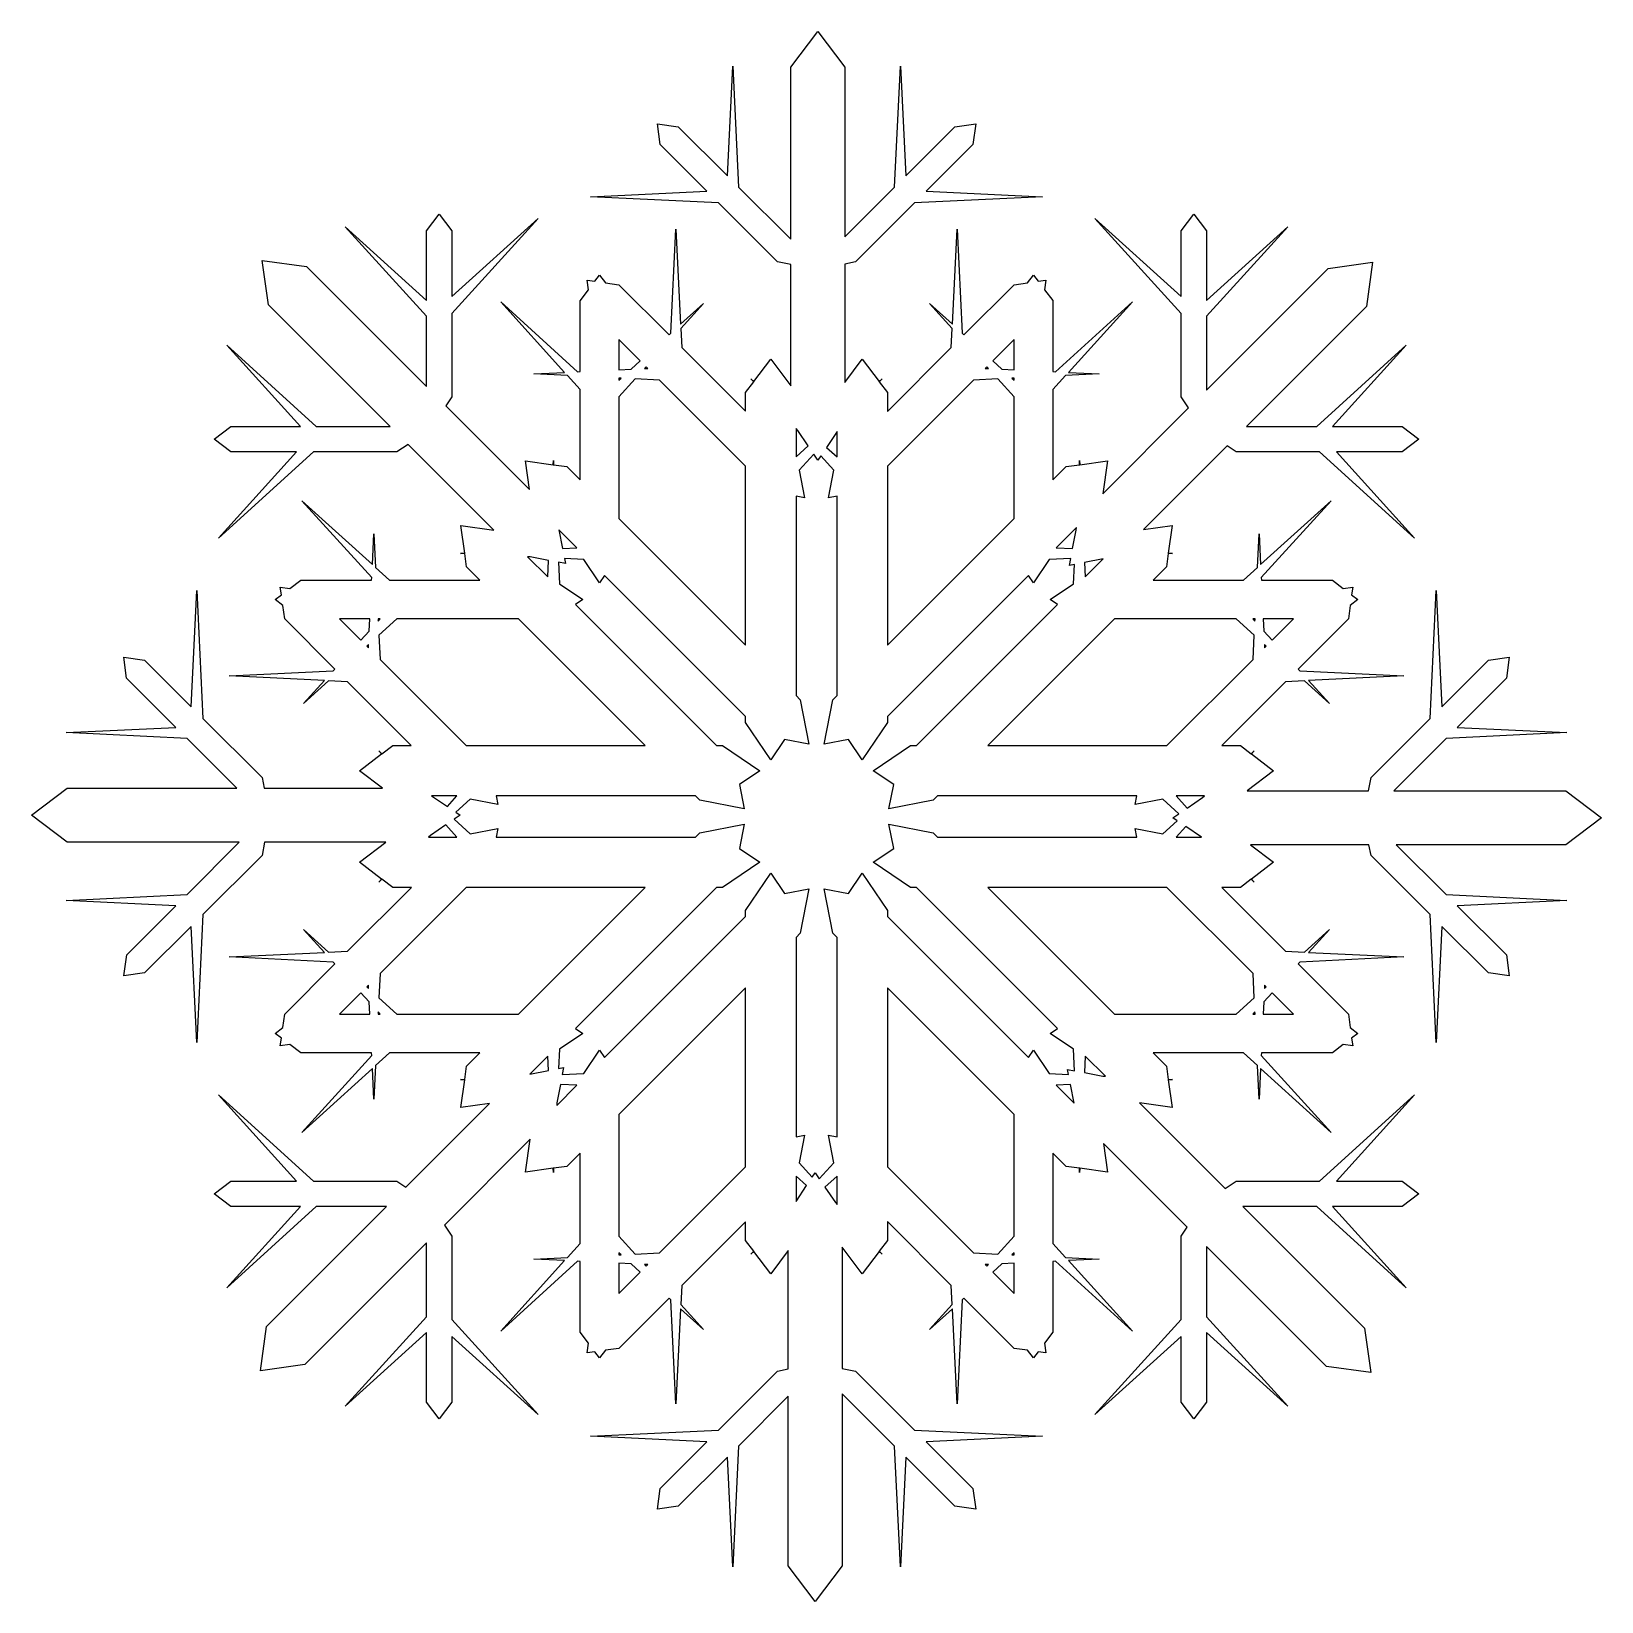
# Model space of a CAD drawing. Header units: centimetres. Extents: x -11.2 to 11.2, y -11.2 to 11.2.
import ezdxf

# ---------------------------------------------------------------- set-up
doc = ezdxf.new("R2010")
doc.units = ezdxf.units.CM
doc.header["$MEASUREMENT"] = 0
doc.layers.add('Camada 1', color=7, linetype='Continuous')

msp = doc.modelspace()

# ---------------------------------------------------------------- linework, layer by layer
at = {"layer": 'Camada 1'}
for points, knots in [([(-1.11044, -8.96711), (-1.11044, -8.96711), (-0.40181, -8.25908), (-0.40181, -8.25908), (-0.40181, -8.25908), (-0.40181, -8.25908), (-0.40181, -10.6757), (-0.40181, -10.6757), (-0.40181, -10.6757), (-0.40181, -10.6757), (-0.01766, -11.18338), (-0.01766, -11.18338), (-0.01766, -11.18338), (-0.01766, -11.18338), (0.36707, -10.6757), (0.36707, -10.6757), (0.36707, -10.6757), (0.36707, -10.6757), (0.36707, -8.22222), (0.36707, -8.22222), (0.36707, -8.22222), (0.36707, -8.22222), (1.11073, -8.9671), (1.11073, -8.9671), (1.11073, -8.9671), (1.11073, -8.9671), (1.19431, -10.68615), (1.19431, -10.68615), (1.19431, -10.68615), (1.19431, -10.68615), (1.27054, -9.12691), (1.27054, -9.12691), (1.27054, -9.12691), (1.27054, -9.12691), (1.97116, -9.82634), (1.97116, -9.82634), (1.97116, -9.82634), (1.97116, -9.82634), (2.26741, -9.86751), (2.26741, -9.86751), (2.26741, -9.86751), (2.26741, -9.86751), (2.22621, -9.57067), (2.22621, -9.57067), (2.22621, -9.57067), (2.22621, -9.57067), (1.56428, -8.90934), (1.56428, -8.90934), (1.56428, -8.90934), (1.56428, -8.90934), (3.22068, -8.82822), (3.22068, -8.82822), (3.22068, -8.82822), (3.22068, -8.82822), (1.39532, -8.73973), (1.39532, -8.73973), (1.39532, -8.73973), (1.39532, -8.73973), (0.55453, -7.89894), (0.55453, -7.89894), (0.55453, -7.89894), (0.55453, -7.89894), (0.36768, -7.86206), (0.36768, -7.86206), (0.36768, -7.86206), (0.36768, -7.86206), (0.36768, -6.13623), (0.36768, -6.13623), (0.36768, -6.13623), (0.36768, -6.13623), (0.65227, -6.51236), (0.65227, -6.51236), (0.65227, -6.51236), (0.65227, -6.51236), (0.89132, -6.19526), (0.89132, -6.19526), (0.89132, -6.19526), (0.89132, -6.19526), (0.93558, -6.23582), (0.93558, -6.23582), (0.93558, -6.23582), (0.93558, -6.23582), (0.89502, -6.19095), (0.89502, -6.19095), (0.89502, -6.19095), (0.89502, -6.19095), (1.0112, -6.03791), (1.0112, -6.03791), (1.0112, -6.03791), (1.0112, -6.03791), (1.0112, -5.77118), (1.0112, -5.77118), (1.0112, -5.77118), (1.0112, -5.77118), (1.92018, -6.68016), (1.92018, -6.68016), (1.92018, -6.68016), (1.92018, -6.68016), (1.93309, -6.94998), (1.93309, -6.94998), (1.93309, -6.94998), (1.93309, -6.94998), (1.61043, -7.30645), (1.61043, -7.30645), (1.61043, -7.30645), (1.61043, -7.30645), (1.93619, -7.01083), (1.93619, -7.01083), (1.93619, -7.01083), (1.93619, -7.01083), (2.00194, -8.36478), (2.00194, -8.36478), (2.00194, -8.36478), (2.00194, -8.36478), (2.07385, -6.88544), (2.07385, -6.88544), (2.07385, -6.88544), (2.07385, -6.88544), (2.10086, -6.8615), (2.10086, -6.8615), (2.10086, -6.8615), (2.10086, -6.8615), (2.81568, -7.57627), (2.81568, -7.57627), (2.81568, -7.57627), (2.81568, -7.57627), (3.00742, -7.6027), (3.00742, -7.6027), (3.00742, -7.6027), (3.00742, -7.6027), (3.09042, -7.71213), (3.09042, -7.71213), (3.09042, -7.71213), (3.09042, -7.71213), (3.15802, -7.6236), (3.15802, -7.6236), (3.15802, -7.6236), (3.15802, -7.6236), (3.26864, -7.63836), (3.26864, -7.63836), (3.26864, -7.63836), (3.26864, -7.63836), (3.24959, -7.50194), (3.24959, -7.50194), (3.24959, -7.50194), (3.24959, -7.50194), (3.36638, -7.34766), (3.36638, -7.34766), (3.36638, -7.34766), (3.36638, -7.34766), (3.36638, -6.33661), (3.36638, -6.33661), (3.36638, -6.33661), (3.36638, -6.33661), (3.40263, -6.33539), (3.40263, -6.33539), (3.40263, -6.33539), (3.40263, -6.33539), (4.49972, -7.33044), (4.49972, -7.33044), (4.49972, -7.33044), (4.49972, -7.33044), (3.58887, -6.32677), (3.58887, -6.32677), (3.58887, -6.32677), (3.58887, -6.32677), (4.02829, -6.30465), (4.02829, -6.30465), (4.02829, -6.30465), (4.02829, -6.30465), (3.54767, -6.28129), (3.54767, -6.28129), (3.54767, -6.28129), (3.54767, -6.28129), (3.36635, -6.08092), (3.36635, -6.08092), (3.36635, -6.08092), (3.36635, -6.08092), (3.36636, -4.79638), (3.36636, -4.79638), (3.36636, -4.79638), (3.36636, -4.79638), (3.5544, -4.98445), (3.5544, -4.98445), (3.5544, -4.98445), (3.5544, -4.98445), (3.74493, -5.01027), (3.74493, -5.01027), (3.74493, -5.01027), (3.74493, -5.01027), (3.748, -5.07049), (3.748, -5.07049), (3.748, -5.07049), (3.748, -5.07049), (3.75046, -5.01088), (3.75046, -5.01088), (3.75046, -5.01088), (3.75046, -5.01088), (4.14382, -5.06554), (4.14382, -5.06554), (4.14382, -5.06554), (4.14382, -5.06554), (4.08789, -4.65745), (4.08789, -4.65745), (4.08789, -4.65745), (4.08789, -4.65745), (5.27963, -5.84916), (5.27963, -5.84916), (5.27963, -5.84916), (5.27963, -5.84916), (5.19359, -5.97762), (5.19359, -5.97762), (5.19359, -5.97762), (5.19359, -5.97762), (5.19359, -7.16629), (5.19359, -7.16629), (5.19359, -7.16629), (5.19359, -7.16629), (3.96497, -8.51963), (3.96497, -8.51963), (3.96497, -8.51963), (3.96497, -8.51963), (5.19359, -7.40536), (5.19359, -7.40536), (5.19359, -7.40536), (5.19359, -7.40536), (5.19359, -8.3414), (5.19359, -8.3414), (5.19359, -8.3414), (5.19359, -8.3414), (5.37427, -8.58048), (5.37427, -8.58048), (5.37427, -8.58048), (5.37427, -8.58048), (5.55559, -8.34198), (5.55559, -8.34198), (5.55559, -8.34198), (5.55559, -8.34198), (5.55559, -7.35127), (5.55559, -7.35127), (5.55559, -7.35127), (5.55559, -7.35127), (6.7123, -8.40037), (6.7123, -8.40037), (6.7123, -8.40037), (6.7123, -8.40037), (5.55558, -7.12577), (5.55558, -7.12577), (5.55558, -7.12577), (5.55558, -7.12577), (5.55558, -6.1252), (5.55558, -6.1252), (5.55558, -6.1252), (5.55558, -6.1252), (7.26418, -7.8338), (7.26418, -7.8338), (7.26418, -7.8338), (7.26418, -7.8338), (7.89476, -7.92045), (7.89476, -7.92045), (7.89476, -7.92045), (7.89476, -7.92045), (7.80814, -7.28926), (7.80814, -7.28926), (7.80814, -7.28926), (7.80814, -7.28926), (6.07369, -5.55484), (6.07369, -5.55484), (6.07369, -5.55484), (6.07369, -5.55484), (7.1259, -5.55483), (7.1259, -5.55483), (7.1259, -5.55483), (7.1259, -5.55483), (8.40061, -6.71212), (8.40061, -6.71212), (8.40061, -6.71212), (8.40061, -6.71212), (7.35088, -5.55483), (7.35088, -5.55483), (7.35088, -5.55483), (7.35088, -5.55483), (8.34222, -5.55483), (8.34222, -5.55483), (8.34222, -5.55483), (8.34222, -5.55483), (8.58069, -5.37412), (8.58069, -5.37412), (8.58069, -5.37412), (8.58069, -5.37412), (8.34222, -5.19344), (8.34222, -5.19344), (8.34222, -5.19344), (8.34222, -5.19344), (7.40557, -5.19344), (7.40557, -5.19344), (7.40557, -5.19344), (7.40557, -5.19344), (8.51986, -3.96546), (8.51986, -3.96546), (8.51986, -3.96546), (8.51986, -3.96546), (7.16649, -5.19344), (7.16649, -5.19344), (7.16649, -5.19344), (7.16649, -5.19344), (5.97724, -5.19344), (5.97724, -5.19344), (5.97724, -5.19344), (5.97724, -5.19344), (5.81926, -5.30038), (5.81926, -5.30038), (5.81926, -5.30038), (5.81926, -5.30038), (4.59866, -4.07978), (4.59866, -4.07978), (4.59866, -4.07978), (4.59866, -4.07978), (5.06576, -4.14368), (5.06576, -4.14368), (5.06576, -4.14368), (5.06576, -4.14368), (5.01168, -3.75093), (5.01168, -3.75093), (5.01168, -3.75093), (5.01168, -3.75093), (5.0719, -3.74789), (5.0719, -3.74789), (5.0719, -3.74789), (5.0719, -3.74789), (5.01105, -3.74482), (5.01105, -3.74482), (5.01105, -3.74482), (5.01105, -3.74482), (4.98404, -3.55429), (4.98404, -3.55429), (4.98404, -3.55429), (4.98404, -3.55429), (4.79658, -3.36622), (4.79658, -3.36622), (4.79658, -3.36622), (4.79658, -3.36622), (6.0817, -3.36623), (6.0817, -3.36623), (6.0817, -3.36623), (6.0817, -3.36623), (6.28146, -3.54755), (6.28146, -3.54755), (6.28146, -3.54755), (6.28146, -3.54755), (6.3048, -4.02817), (6.3048, -4.02817), (6.3048, -4.02817), (6.3048, -4.02817), (6.32631, -3.58811), (6.32631, -3.58811), (6.32631, -3.58811), (6.32631, -3.58811), (7.33056, -4.49957), (7.33056, -4.49957), (7.33056, -4.49957), (7.33056, -4.49957), (6.33554, -3.40314), (6.33554, -3.40314), (6.33554, -3.40314), (6.33554, -3.40314), (6.33737, -3.36623), (6.33737, -3.36623), (6.33737, -3.36623), (6.33737, -3.36623), (7.34839, -3.36623), (7.34839, -3.36623), (7.34839, -3.36623), (7.34839, -3.36623), (7.50264, -3.24883), (7.50264, -3.24883), (7.50264, -3.24883), (7.50264, -3.24883), (7.6385, -3.26852), (7.6385, -3.26852), (7.6385, -3.26852), (7.6385, -3.26852), (7.6231, -3.15787), (7.6231, -3.15787), (7.6231, -3.15787), (7.6231, -3.15787), (7.71221, -3.09024), (7.71221, -3.09024), (7.71221, -3.09024), (7.71221, -3.09024), (7.60283, -3.00727), (7.60283, -3.00727), (7.60283, -3.00727), (7.60283, -3.00727), (7.57579, -2.81489), (7.57579, -2.81489), (7.57579, -2.81489), (7.57579, -2.81489), (6.86163, -2.10073), (6.86163, -2.10073), (6.86163, -2.10073), (6.86163, -2.10073), (6.8856, -2.07369), (6.8856, -2.07369), (6.8856, -2.07369), (6.8856, -2.07369), (8.36494, -2.00117), (8.36494, -2.00117), (8.36494, -2.00117), (8.36494, -2.00117), (7.01038, -1.93606), (7.01038, -1.93606), (7.01038, -1.93606), (7.01038, -1.93606), (7.30661, -1.61028), (7.30661, -1.61028), (7.30661, -1.61028), (7.30661, -1.61028), (6.95011, -1.93294), (6.95011, -1.93294), (6.95011, -1.93294), (6.95011, -1.93294), (6.68092, -1.92005), (6.68092, -1.92005), (6.68092, -1.92005), (6.68092, -1.92005), (5.77192, -1.01105), (5.77192, -1.01105), (5.77192, -1.01105), (5.77192, -1.01105), (6.03804, -1.01104), (6.03804, -1.01104), (6.03804, -1.01104), (6.03804, -1.01104), (6.19108, -0.89486), (6.19108, -0.89486), (6.19108, -0.89486), (6.19108, -0.89486), (6.23595, -0.93545), (6.23595, -0.93545), (6.23595, -0.93545), (6.23595, -0.93545), (6.196, -0.89182), (6.196, -0.89182), (6.196, -0.89182), (6.196, -0.89182), (6.51189, -0.65153), (6.51189, -0.65153), (6.51189, -0.65153), (6.51189, -0.65153), (6.1837, -0.40322), (6.1837, -0.40322), (6.1837, -0.40322), (6.1837, -0.40322), (7.86959, -0.40321), (7.86959, -0.40321), (7.86959, -0.40321), (7.86959, -0.40321), (7.89906, -0.55439), (7.89906, -0.55439), (7.89906, -0.55439), (7.89906, -0.55439), (8.73983, -1.39516), (8.73983, -1.39516), (8.73983, -1.39516), (8.73983, -1.39516), (8.82894, -3.22055), (8.82894, -3.22055), (8.82894, -3.22055), (8.82894, -3.22055), (8.90887, -1.56479), (8.90887, -1.56479), (8.90887, -1.56479), (8.90887, -1.56479), (9.57049, -2.22609), (9.57049, -2.22609), (9.57049, -2.22609), (9.57049, -2.22609), (9.86796, -2.26731), (9.86796, -2.26731), (9.86796, -2.26731), (9.86796, -2.26731), (9.82737, -1.97045), (9.82737, -1.97045), (9.82737, -1.97045), (9.82737, -1.97045), (9.12644, -1.27039), (9.12644, -1.27039), (9.12644, -1.27039), (9.12644, -1.27039), (10.68661, -1.19419), (10.68661, -1.19419), (10.68661, -1.19419), (10.68661, -1.19419), (8.96727, -1.11061), (8.96727, -1.11061), (8.96727, -1.11061), (8.96727, -1.11061), (8.25864, -0.40319), (8.25864, -0.40319), (8.25864, -0.40319), (8.25864, -0.40319), (10.67561, -0.40319), (10.67561, -0.40319), (10.67561, -0.40319), (10.67561, -0.40319), (11.18327, -0.01843), (11.18327, -0.01843), (11.18327, -0.01843), (11.18327, -0.01843), (10.67561, 0.36633), (10.67561, 0.36633), (10.67561, 0.36633), (10.67561, 0.36633), (8.22363, 0.36633), (8.22363, 0.36633), (8.22363, 0.36633), (8.22363, 0.36633), (8.96727, 1.11063), (8.96727, 1.11063), (8.96727, 1.11063), (8.96727, 1.11063), (10.68661, 1.19421), (10.68661, 1.19421), (10.68661, 1.19421), (10.68661, 1.19421), (9.12644, 1.2698), (9.12644, 1.2698), (9.12644, 1.2698), (9.12644, 1.2698), (9.82737, 1.97044), (9.82737, 1.97044), (9.82737, 1.97044), (9.82737, 1.97044), (9.86796, 2.2673), (9.86796, 2.2673), (9.86796, 2.2673), (9.86796, 2.2673), (9.57049, 2.2261), (9.57049, 2.2261), (9.57049, 2.2261), (9.57049, 2.2261), (8.90887, 1.56356), (8.90887, 1.56356), (8.90887, 1.56356), (8.90887, 1.56356), (8.82894, 3.22054), (8.82894, 3.22054), (8.82894, 3.22054), (8.82894, 3.22054), (8.73983, 1.39515), (8.73983, 1.39515), (8.73983, 1.39515), (8.73983, 1.39515), (7.89906, 0.55438), (7.89906, 0.55438), (7.89906, 0.55438), (7.89906, 0.55438), (7.86218, 0.36631), (7.86218, 0.36631), (7.86218, 0.36631), (7.86218, 0.36631), (6.13639, 0.36633), (6.13639, 0.36633), (6.13639, 0.36633), (6.13639, 0.36633), (6.51191, 0.65152), (6.51191, 0.65152), (6.51191, 0.65152), (6.51191, 0.65152), (6.19602, 0.89121), (6.19602, 0.89121), (6.19602, 0.89121), (6.19602, 0.89121), (6.23597, 0.93547), (6.23597, 0.93547), (6.23597, 0.93547), (6.23597, 0.93547), (6.1911, 0.89491), (6.1911, 0.89491), (6.1911, 0.89491), (6.1911, 0.89491), (6.03806, 1.01106), (6.03806, 1.01106), (6.03806, 1.01106), (6.03806, 1.01106), (5.77259, 1.01107), (5.77259, 1.01107), (5.77259, 1.01107), (5.77259, 1.01107), (6.68098, 1.92007), (6.68098, 1.92007), (6.68098, 1.92007), (6.68098, 1.92007), (6.95017, 1.93359), (6.95017, 1.93359), (6.95017, 1.93359), (6.95017, 1.93359), (7.30667, 1.60969), (7.30667, 1.60969), (7.30667, 1.60969), (7.30667, 1.60969), (7.01044, 1.93603), (7.01044, 1.93603), (7.01044, 1.93603), (7.01044, 1.93603), (8.365, 2.00241), (8.365, 2.00241), (8.365, 2.00241), (8.365, 2.00241), (6.88627, 2.07369), (6.88627, 2.07369), (6.88627, 2.07369), (6.88627, 2.07369), (6.86166, 2.10073), (6.86166, 2.10073), (6.86166, 2.10073), (6.86166, 2.10073), (7.57582, 2.81492), (7.57582, 2.81492), (7.57582, 2.81492), (7.57582, 2.81492), (7.60286, 3.0073), (7.60286, 3.0073), (7.60286, 3.0073), (7.60286, 3.0073), (7.71224, 3.09027), (7.71224, 3.09027), (7.71224, 3.09027), (7.71224, 3.09027), (7.62313, 3.15787), (7.62313, 3.15787), (7.62313, 3.15787), (7.62313, 3.15787), (7.63853, 3.26849), (7.63853, 3.26849), (7.63853, 3.26849), (7.63853, 3.26849), (7.50267, 3.24883), (7.50267, 3.24883), (7.50267, 3.24883), (7.50267, 3.24883), (7.34842, 3.36681), (7.34842, 3.36681), (7.34842, 3.36681), (7.34842, 3.36681), (6.33739, 3.36681), (6.33739, 3.36681), (6.33739, 3.36681), (6.33739, 3.36681), (6.33556, 3.40245), (6.33556, 3.40245), (6.33556, 3.40245), (6.33556, 3.40245), (7.33058, 4.49891), (7.33058, 4.49891), (7.33058, 4.49891), (7.33058, 4.49891), (6.32633, 3.58869), (6.32633, 3.58869), (6.32633, 3.58869), (6.32633, 3.58869), (6.30482, 4.02814), (6.30482, 4.02814), (6.30482, 4.02814), (6.30482, 4.02814), (6.28148, 3.54752), (6.28148, 3.54752), (6.28148, 3.54752), (6.28148, 3.54752), (6.08172, 3.36681), (6.08172, 3.36681), (6.08172, 3.36681), (6.08172, 3.36681), (4.79659, 3.36681), (4.79659, 3.36681), (4.79659, 3.36681), (4.79659, 3.36681), (4.98405, 3.55427), (4.98405, 3.55427), (4.98405, 3.55427), (4.98405, 3.55427), (5.01106, 3.7448), (5.01106, 3.7448), (5.01106, 3.7448), (5.01106, 3.7448), (5.07128, 3.74787), (5.07128, 3.74787), (5.07128, 3.74787), (5.07128, 3.74787), (5.01167, 3.75033), (5.01167, 3.75033), (5.01167, 3.75033), (5.01167, 3.75033), (5.06575, 4.14369), (5.06575, 4.14369), (5.06575, 4.14369), (5.06575, 4.14369), (4.65705, 4.08776), (4.65705, 4.08776), (4.65705, 4.08776), (4.65705, 4.08776), (5.84876, 5.2795), (5.84876, 5.2795), (5.84876, 5.2795), (5.84876, 5.2795), (5.97722, 5.19346), (5.97722, 5.19346), (5.97722, 5.19346), (5.97722, 5.19346), (7.16646, 5.19344), (7.16646, 5.19344), (7.16646, 5.19344), (7.16646, 5.19344), (8.51983, 3.96546), (8.51983, 3.96546), (8.51983, 3.96546), (8.51983, 3.96546), (7.40554, 5.19344), (7.40554, 5.19344), (7.40554, 5.19344), (7.40554, 5.19344), (8.34219, 5.19344), (8.34219, 5.19344), (8.34219, 5.19344), (8.34219, 5.19344), (8.58066, 5.37415), (8.58066, 5.37415), (8.58066, 5.37415), (8.58066, 5.37415), (8.34219, 5.55486), (8.34219, 5.55486), (8.34219, 5.55486), (8.34219, 5.55486), (7.35085, 5.55486), (7.35085, 5.55486), (7.35085, 5.55486), (7.35085, 5.55486), (8.40058, 6.71217), (8.40058, 6.71217), (8.40058, 6.71217), (8.40058, 6.71217), (7.12587, 5.55486), (7.12587, 5.55486), (7.12587, 5.55486), (7.12587, 5.55486), (6.12533, 5.55486), (6.12533, 5.55486), (6.12533, 5.55486), (6.12533, 5.55486), (7.83329, 7.26409), (7.83329, 7.26409), (7.83329, 7.26409), (7.83329, 7.26409), (7.92118, 7.89528), (7.92118, 7.89528), (7.92118, 7.89528), (7.92118, 7.89528), (7.28999, 7.80799), (7.28999, 7.80799), (7.28999, 7.80799), (7.28999, 7.80799), (5.55557, 6.07418), (5.55557, 6.07418), (5.55557, 6.07418), (5.55557, 6.07418), (5.55558, 7.12575), (5.55558, 7.12575), (5.55558, 7.12575), (5.55558, 7.12575), (6.71229, 8.40046), (6.71229, 8.40046), (6.71229, 8.40046), (6.71229, 8.40046), (5.55558, 7.35073), (5.55558, 7.35073), (5.55558, 7.35073), (5.55558, 7.35073), (5.55558, 8.34146), (5.55558, 8.34146), (5.55558, 8.34146), (5.55558, 8.34146), (5.37426, 8.58054), (5.37426, 8.58054), (5.37426, 8.58054), (5.37426, 8.58054), (5.19358, 8.34146), (5.19358, 8.34146), (5.19358, 8.34146), (5.19358, 8.34146), (5.19358, 7.40542), (5.19358, 7.40542), (5.19358, 7.40542), (5.19358, 7.40542), (3.96496, 8.51971), (3.96496, 8.51971), (3.96496, 8.51971), (3.96496, 8.51971), (5.19358, 7.16634), (5.19358, 7.16634), (5.19358, 7.16634), (5.19358, 7.16634), (5.19358, 5.97709), (5.19358, 5.97709), (5.19358, 5.97709), (5.19358, 5.97709), (5.29989, 5.81913), (5.29989, 5.81913), (5.29989, 5.81913), (5.29989, 5.81913), (4.07992, 4.59853), (4.07992, 4.59853), (4.07992, 4.59853), (4.07992, 4.59853), (4.14384, 5.06563), (4.14384, 5.06563), (4.14384, 5.06563), (4.14384, 5.06563), (3.75048, 5.01094), (3.75048, 5.01094), (3.75048, 5.01094), (3.75048, 5.01094), (3.74802, 5.07119), (3.74802, 5.07119), (3.74802, 5.07119), (3.74802, 5.07119), (3.74495, 5.01034), (3.74495, 5.01034), (3.74495, 5.01034), (3.74495, 5.01034), (3.55442, 4.98452), (3.55442, 4.98452), (3.55442, 4.98452), (3.55442, 4.98452), (3.36638, 4.79645), (3.36638, 4.79645), (3.36638, 4.79645), (3.36638, 4.79645), (3.36638, 6.08161), (3.36638, 6.08161), (3.36638, 6.08161), (3.36638, 6.08161), (3.5477, 6.28134), (3.5477, 6.28134), (3.5477, 6.28134), (3.5477, 6.28134), (4.02832, 6.30468), (4.02832, 6.30468), (4.02832, 6.30468), (4.02832, 6.30468), (3.58826, 6.32558), (3.58826, 6.32558), (3.58826, 6.32558), (3.58826, 6.32558), (4.49972, 7.32986), (4.49972, 7.32986), (4.49972, 7.32986), (4.49972, 7.32986), (3.40263, 6.33481), (3.40263, 6.33481), (3.40263, 6.33481), (3.40263, 6.33481), (3.36638, 6.33664), (3.36638, 6.33664), (3.36638, 6.33664), (3.36638, 6.33664), (3.36639, 7.34826), (3.36639, 7.34826), (3.36639, 7.34826), (3.36639, 7.34826), (3.2496, 7.50251), (3.2496, 7.50251), (3.2496, 7.50251), (3.2496, 7.50251), (3.26865, 7.63896), (3.26865, 7.63896), (3.26865, 7.63896), (3.26865, 7.63896), (3.15803, 7.62359), (3.15803, 7.62359), (3.15803, 7.62359), (3.15803, 7.62359), (3.09043, 7.71209), (3.09043, 7.71209), (3.09043, 7.71209), (3.09043, 7.71209), (3.00743, 7.60268), (3.00743, 7.60268), (3.00743, 7.60268), (3.00743, 7.60268), (2.81569, 7.57564), (2.81569, 7.57564), (2.81569, 7.57564), (2.81569, 7.57564), (2.10087, 6.86087), (2.10087, 6.86087), (2.10087, 6.86087), (2.10087, 6.86087), (2.07386, 6.88545), (2.07386, 6.88545), (2.07386, 6.88545), (2.07386, 6.88545), (2.00195, 8.36481), (2.00195, 8.36481), (2.00195, 8.36481), (2.00195, 8.36481), (1.9362, 7.01083), (1.9362, 7.01083), (1.9362, 7.01083), (1.9362, 7.01083), (1.61043, 7.30646), (1.61043, 7.30646), (1.61043, 7.30646), (1.61043, 7.30646), (1.93309, 6.94999), (1.93309, 6.94999), (1.93309, 6.94999), (1.93309, 6.94999), (1.92018, 6.68017), (1.92018, 6.68017), (1.92018, 6.68017), (1.92018, 6.68017), (1.0112, 5.77117), (1.0112, 5.77117), (1.0112, 5.77117), (1.0112, 5.77117), (1.0112, 6.03792), (1.0112, 6.03792), (1.0112, 6.03792), (1.0112, 6.03792), (0.89502, 6.19096), (0.89502, 6.19096), (0.89502, 6.19096), (0.89502, 6.19096), (0.93558, 6.23583), (0.93558, 6.23583), (0.93558, 6.23583), (0.93558, 6.23583), (0.89132, 6.19527), (0.89132, 6.19527), (0.89132, 6.19527), (0.89132, 6.19527), (0.65227, 6.5124), (0.65227, 6.5124), (0.65227, 6.5124), (0.65227, 6.5124), (0.40335, 6.18358), (0.40335, 6.18358), (0.40335, 6.18358), (0.40335, 6.18358), (0.40335, 7.86945), (0.40335, 7.86945), (0.40335, 7.86945), (0.40335, 7.86945), (0.55453, 7.89895), (0.55453, 7.89895), (0.55453, 7.89895), (0.55453, 7.89895), (1.39532, 8.7397), (1.39532, 8.7397), (1.39532, 8.7397), (1.39532, 8.7397), (3.22071, 8.8282), (3.22071, 8.8282), (3.22071, 8.8282), (3.22071, 8.8282), (1.56431, 8.90932), (1.56431, 8.90932), (1.56431, 8.90932), (1.56431, 8.90932), (2.22624, 9.57065), (2.22624, 9.57065), (2.22624, 9.57065), (2.22624, 9.57065), (2.26744, 9.86751), (2.26744, 9.86751), (2.26744, 9.86751), (2.26744, 9.86751), (1.97119, 9.82634), (1.97119, 9.82634), (1.97119, 9.82634), (1.97119, 9.82634), (1.27057, 9.12631), (1.27057, 9.12631), (1.27057, 9.12631), (1.27057, 9.12631), (1.19434, 10.68619), (1.19434, 10.68619), (1.19434, 10.68619), (1.19434, 10.68619), (1.11076, 8.96653), (1.11076, 8.96653), (1.11076, 8.96653), (1.11076, 8.96653), (0.40337, 8.25848), (0.40337, 8.25848), (0.40337, 8.25848), (0.40337, 8.25848), (0.40276, 10.6751), (0.40276, 10.6751), (0.40276, 10.6751), (0.40276, 10.6751), (0.01859, 11.1834), (0.01859, 11.1834), (0.01859, 11.1834), (0.01859, 11.1834), (-0.36617, 10.67511), (-0.36617, 10.67511), (-0.36617, 10.67511), (-0.36617, 10.67511), (-0.36617, 8.22345), (-0.36617, 8.22345), (-0.36617, 8.22345), (-0.36617, 8.22345), (-1.11044, 8.96651), (-1.11044, 8.96651), (-1.11044, 8.96651), (-1.11044, 8.96651), (-1.19402, 10.68617), (-1.19402, 10.68617), (-1.19402, 10.68617), (-1.19402, 10.68617), (-1.26961, 9.12629), (-1.26961, 9.12629), (-1.26961, 9.12629), (-1.26961, 9.12629), (-1.97029, 9.82635), (-1.97029, 9.82635), (-1.97029, 9.82635), (-1.97029, 9.82635), (-2.26713, 9.86752), (-2.26713, 9.86752), (-2.26713, 9.86752), (-2.26713, 9.86752), (-2.22596, 9.57066), (-2.22596, 9.57066), (-2.22596, 9.57066), (-2.22596, 9.57066), (-1.56342, 8.90933), (-1.56342, 8.90933), (-1.56342, 8.90933), (-1.56342, 8.90933), (-3.2204, 8.82821), (-3.2204, 8.82821), (-3.2204, 8.82821), (-3.2204, 8.82821), (-1.39501, 8.73971), (-1.39501, 8.73971), (-1.39501, 8.73971), (-1.39501, 8.73971), (-0.55422, 7.89894), (-0.55422, 7.89894), (-0.55422, 7.89894), (-0.55422, 7.89894), (-0.36615, 7.86206), (-0.36615, 7.86206), (-0.36615, 7.86206), (-0.36615, 7.86206), (-0.36615, 6.13563), (-0.36615, 6.13563), (-0.36615, 6.13563), (-0.36615, 6.13563), (-0.65193, 6.51237), (-0.65193, 6.51237), (-0.65193, 6.51237), (-0.65193, 6.51237), (-0.89101, 6.19524), (-0.89101, 6.19524), (-0.89101, 6.19524), (-0.89101, 6.19524), (-0.93527, 6.2358), (-0.93527, 6.2358), (-0.93527, 6.2358), (-0.93527, 6.2358), (-0.89471, 6.19093), (-0.89471, 6.19093), (-0.89471, 6.19093), (-0.89471, 6.19093), (-1.01086, 6.03789), (-1.01086, 6.03789), (-1.01086, 6.03789), (-1.01086, 6.03789), (-1.01086, 5.77238), (-1.01086, 5.77238), (-1.01086, 5.77238), (-1.01086, 5.77238), (-1.91986, 6.68017), (-1.91986, 6.68017), (-1.91986, 6.68017), (-1.91986, 6.68017), (-1.93277, 6.94999), (-1.93277, 6.94999), (-1.93277, 6.94999), (-1.93277, 6.94999), (-1.61011, 7.30646), (-1.61011, 7.30646), (-1.61011, 7.30646), (-1.61011, 7.30646), (-1.93523, 7.01084), (-1.93523, 7.01084), (-1.93523, 7.01084), (-1.93523, 7.01084), (-2.00161, 8.36482), (-2.00161, 8.36482), (-2.00161, 8.36482), (-2.00161, 8.36482), (-2.07352, 6.88606), (-2.07352, 6.88606), (-2.07352, 6.88606), (-2.07352, 6.88606), (-2.09995, 6.86087), (-2.09995, 6.86087), (-2.09995, 6.86087), (-2.09995, 6.86087), (-2.81536, 7.57564), (-2.81536, 7.57564), (-2.81536, 7.57564), (-2.81536, 7.57564), (-3.00713, 7.60268), (-3.00713, 7.60268), (-3.00713, 7.60268), (-3.00713, 7.60268), (-3.0901, 7.71209), (-3.0901, 7.71209), (-3.0901, 7.71209), (-3.0901, 7.71209), (-3.1577, 7.62359), (-3.1577, 7.62359), (-3.1577, 7.62359), (-3.1577, 7.62359), (-3.26771, 7.63896), (-3.26771, 7.63896), (-3.26771, 7.63896), (-3.26771, 7.63896), (-3.24927, 7.50251), (-3.24927, 7.50251), (-3.24927, 7.50251), (-3.24927, 7.50251), (-3.36603, 7.34762), (-3.36603, 7.34762), (-3.36603, 7.34762), (-3.36603, 7.34762), (-3.36603, 6.33659), (-3.36603, 6.33659), (-3.36603, 6.33659), (-3.36603, 6.33659), (-3.4023, 6.33476), (-3.4023, 6.33476), (-3.4023, 6.33476), (-3.4023, 6.33476), (-4.49876, 7.32981), (-4.49876, 7.32981), (-4.49876, 7.32981), (-4.49876, 7.32981), (-3.58791, 6.32553), (-3.58791, 6.32553), (-3.58791, 6.32553), (-3.58791, 6.32553), (-4.02736, 6.30463), (-4.02736, 6.30463), (-4.02736, 6.30463), (-4.02736, 6.30463), (-3.54733, 6.28129), (-3.54733, 6.28129), (-3.54733, 6.28129), (-3.54733, 6.28129), (-3.36601, 6.08156), (-3.36601, 6.08156), (-3.36601, 6.08156), (-3.36601, 6.08156), (-3.36601, 4.7964), (-3.36601, 4.7964), (-3.36601, 4.7964), (-3.36601, 4.7964), (-3.55408, 4.98447), (-3.55408, 4.98447), (-3.55408, 4.98447), (-3.55408, 4.98447), (-3.74461, 5.01029), (-3.74461, 5.01029), (-3.74461, 5.01029), (-3.74461, 5.01029), (-3.74768, 5.07114), (-3.74768, 5.07114), (-3.74768, 5.07114), (-3.74768, 5.07114), (-3.75014, 5.01089), (-3.75014, 5.01089), (-3.75014, 5.01089), (-3.75014, 5.01089), (-4.1435, 5.06558), (-4.1435, 5.06558), (-4.1435, 5.06558), (-4.1435, 5.06558), (-4.08757, 4.65749), (-4.08757, 4.65749), (-4.08757, 4.65749), (-4.08757, 4.65749), (-5.27931, 5.84923), (-5.27931, 5.84923), (-5.27931, 5.84923), (-5.27931, 5.84923), (-5.19266, 5.97708), (-5.19266, 5.97708), (-5.19266, 5.97708), (-5.19266, 5.97708), (-5.19266, 7.16633), (-5.19266, 7.16633), (-5.19266, 7.16633), (-5.19266, 7.16633), (-3.96468, 8.5197), (-3.96468, 8.5197), (-3.96468, 8.5197), (-3.96468, 8.5197), (-5.19266, 7.40541), (-5.19266, 7.40541), (-5.19266, 7.40541), (-5.19266, 7.40541), (-5.19266, 8.34145), (-5.19266, 8.34145), (-5.19266, 8.34145), (-5.19266, 8.34145), (-5.37398, 8.58053), (-5.37398, 8.58053), (-5.37398, 8.58053), (-5.37398, 8.58053), (-5.5553, 8.34145), (-5.5553, 8.34145), (-5.5553, 8.34145), (-5.5553, 8.34145), (-5.5553, 7.35072), (-5.5553, 7.35072), (-5.5553, 7.35072), (-5.5553, 7.35072), (-6.71198, 8.40045), (-6.71198, 8.40045), (-6.71198, 8.40045), (-6.71198, 8.40045), (-5.5553, 7.12574), (-5.5553, 7.12574), (-5.5553, 7.12574), (-5.5553, 7.12574), (-5.5553, 6.12395), (-5.5553, 6.12395), (-5.5553, 6.12395), (-5.5553, 6.12395), (-7.26388, 7.83377), (-7.26388, 7.83377), (-7.26388, 7.83377), (-7.26388, 7.83377), (-7.89446, 7.92042), (-7.89446, 7.92042), (-7.89446, 7.92042), (-7.89446, 7.92042), (-7.80781, 7.28923), (-7.80781, 7.28923), (-7.80781, 7.28923), (-7.80781, 7.28923), (-6.07339, 5.55481), (-6.07339, 5.55481), (-6.07339, 5.55481), (-6.07339, 5.55481), (-7.12561, 5.55481), (-7.12561, 5.55481), (-7.12561, 5.55481), (-7.12561, 5.55481), (-8.40029, 6.71212), (-8.40029, 6.71212), (-8.40029, 6.71212), (-8.40029, 6.71212), (-7.35116, 5.55481), (-7.35116, 5.55481), (-7.35116, 5.55481), (-7.35116, 5.55481), (-8.34193, 5.55481), (-8.34193, 5.55481), (-8.34193, 5.55481), (-8.34193, 5.55481), (-8.5804, 5.3741), (-8.5804, 5.3741), (-8.5804, 5.3741), (-8.5804, 5.3741), (-8.34193, 5.19339), (-8.34193, 5.19339), (-8.34193, 5.19339), (-8.34193, 5.19339), (-7.40528, 5.19339), (-7.40528, 5.19339), (-7.40528, 5.19339), (-7.40528, 5.19339), (-8.51957, 3.96541), (-8.51957, 3.96541), (-8.51957, 3.96541), (-8.51957, 3.96541), (-7.1662, 5.19339), (-7.1662, 5.19339), (-7.1662, 5.19339), (-7.1662, 5.19339), (-5.97692, 5.19339), (-5.97692, 5.19339), (-5.97692, 5.19339), (-5.97692, 5.19339), (-5.81836, 5.30033), (-5.81836, 5.30033), (-5.81836, 5.30033), (-5.81836, 5.30033), (-4.59776, 4.07973), (-4.59776, 4.07973), (-4.59776, 4.07973), (-4.59776, 4.07973), (-5.06549, 4.14365), (-5.06549, 4.14365), (-5.06549, 4.14365), (-5.06549, 4.14365), (-5.01141, 3.75029), (-5.01141, 3.75029), (-5.01141, 3.75029), (-5.01141, 3.75029), (-5.07041, 3.74783), (-5.07041, 3.74783), (-5.07041, 3.74783), (-5.07041, 3.74783), (-5.01019, 3.74476), (-5.01019, 3.74476), (-5.01019, 3.74476), (-5.01019, 3.74476), (-4.98376, 3.55423), (-4.98376, 3.55423), (-4.98376, 3.55423), (-4.98376, 3.55423), (-4.79633, 3.36677), (-4.79633, 3.36677), (-4.79633, 3.36677), (-4.79633, 3.36677), (-6.08146, 3.36678), (-6.08146, 3.36678), (-6.08146, 3.36678), (-6.08146, 3.36678), (-6.28119, 3.54749), (-6.28119, 3.54749), (-6.28119, 3.54749), (-6.28119, 3.54749), (-6.30455, 4.02811), (-6.30455, 4.02811), (-6.30455, 4.02811), (-6.30455, 4.02811), (-6.32606, 3.58866), (-6.32606, 3.58866), (-6.32606, 3.58866), (-6.32606, 3.58866), (-7.32973, 4.49888), (-7.32973, 4.49888), (-7.32973, 4.49888), (-7.32973, 4.49888), (-6.33529, 3.40242), (-6.33529, 3.40242), (-6.33529, 3.40242), (-6.33529, 3.40242), (-6.33653, 3.36678), (-6.33653, 3.36678), (-6.33653, 3.36678), (-6.33653, 3.36678), (-7.34757, 3.36678), (-7.34757, 3.36678), (-7.34757, 3.36678), (-7.34757, 3.36678), (-7.50246, 3.2488), (-7.50246, 3.2488), (-7.50246, 3.2488), (-7.50246, 3.2488), (-7.6383, 3.26846), (-7.6383, 3.26846), (-7.6383, 3.26846), (-7.6383, 3.26846), (-7.62293, 3.15784), (-7.62293, 3.15784), (-7.62293, 3.15784), (-7.62293, 3.15784), (-7.71204, 3.09024), (-7.71204, 3.09024), (-7.71204, 3.09024), (-7.71204, 3.09024), (-7.60203, 3.00727), (-7.60203, 3.00727), (-7.60203, 3.00727), (-7.60203, 3.00727), (-7.5756, 2.81489), (-7.5756, 2.81489), (-7.5756, 2.81489), (-7.5756, 2.81489), (-6.86141, 2.1007), (-6.86141, 2.1007), (-6.86141, 2.1007), (-6.86141, 2.1007), (-6.88538, 2.07366), (-6.88538, 2.07366), (-6.88538, 2.07366), (-6.88538, 2.07366), (-8.36474, 2.00238), (-8.36474, 2.00238), (-8.36474, 2.00238), (-8.36474, 2.00238), (-7.01015, 1.936), (-7.01015, 1.936), (-7.01015, 1.936), (-7.01015, 1.936), (-7.30577, 1.60966), (-7.30577, 1.60966), (-7.30577, 1.60966), (-7.30577, 1.60966), (-6.94991, 1.93356), (-6.94991, 1.93356), (-6.94991, 1.93356), (-6.94991, 1.93356), (-6.68072, 1.92004), (-6.68072, 1.92004), (-6.68072, 1.92004), (-6.68072, 1.92004), (-5.77172, 1.01104), (-5.77172, 1.01104), (-5.77172, 1.01104), (-5.77172, 1.01104), (-6.03722, 1.01104), (-6.03722, 1.01104), (-6.03722, 1.01104), (-6.03722, 1.01104), (-6.19089, 0.89489), (-6.19089, 0.89489), (-6.19089, 0.89489), (-6.19089, 0.89489), (-6.23576, 0.93545), (-6.23576, 0.93545), (-6.23576, 0.93545), (-6.23576, 0.93545), (-6.1952, 0.89119), (-6.1952, 0.89119), (-6.1952, 0.89119), (-6.1952, 0.89119), (-6.51172, 0.6515), (-6.51172, 0.6515), (-6.51172, 0.6515), (-6.51172, 0.6515), (-6.18353, 0.40319), (-6.18353, 0.40319), (-6.18353, 0.40319), (-6.18353, 0.40319), (-7.86877, 0.40319), (-7.86877, 0.40319), (-7.86877, 0.40319), (-7.86877, 0.40319), (-7.89827, 0.55437), (-7.89827, 0.55437), (-7.89827, 0.55437), (-7.89827, 0.55437), (-8.73967, 1.39514), (-8.73967, 1.39514), (-8.73967, 1.39514), (-8.73967, 1.39514), (-8.82817, 3.22053), (-8.82817, 3.22053), (-8.82817, 3.22053), (-8.82817, 3.22053), (-8.90868, 1.56355), (-8.90868, 1.56355), (-8.90868, 1.56355), (-8.90868, 1.56355), (-9.57061, 2.22609), (-9.57061, 2.22609), (-9.57061, 2.22609), (-9.57061, 2.22609), (-9.86747, 2.26729), (-9.86747, 2.26729), (-9.86747, 2.26729), (-9.86747, 2.26729), (-9.8263, 1.97043), (-9.8263, 1.97043), (-9.8263, 1.97043), (-9.8263, 1.97043), (-9.12627, 1.26979), (-9.12627, 1.26979), (-9.12627, 1.26979), (-9.12627, 1.26979), (-10.68615, 1.1942), (-10.68615, 1.1942), (-10.68615, 1.1942), (-10.68615, 1.1942), (-8.96646, 1.11062), (-8.96646, 1.11062), (-8.96646, 1.11062), (-8.96646, 1.11062), (-8.25843, 0.4032), (-8.25843, 0.4032), (-8.25843, 0.4032), (-8.25843, 0.4032), (-10.67569, 0.40319), (-10.67569, 0.40319), (-10.67569, 0.40319), (-10.67569, 0.40319), (-11.18324, 0.01721), (-11.18324, 0.01721), (-11.18324, 0.01721), (-11.18324, 0.01721), (-10.67556, -0.3663), (-10.67556, -0.3663), (-10.67556, -0.3663), (-10.67556, -0.3663), (-8.22266, -0.36754), (-8.22266, -0.36754), (-8.22266, -0.36754), (-8.22266, -0.36754), (-8.96632, -1.1106), (-8.96632, -1.1106), (-8.96632, -1.1106), (-8.96632, -1.1106), (-10.68601, -1.19418), (-10.68601, -1.19418), (-10.68601, -1.19418), (-10.68601, -1.19418), (-9.12613, -1.27038), (-9.12613, -1.27038), (-9.12613, -1.27038), (-9.12613, -1.27038), (-9.82619, -1.97044), (-9.82619, -1.97044), (-9.82619, -1.97044), (-9.82619, -1.97044), (-9.86736, -2.2673), (-9.86736, -2.2673), (-9.86736, -2.2673), (-9.86736, -2.2673), (-9.5705, -2.22608), (-9.5705, -2.22608), (-9.5705, -2.22608), (-9.5705, -2.22608), (-8.90857, -1.56478), (-8.90857, -1.56478), (-8.90857, -1.56478), (-8.90857, -1.56478), (-8.82806, -3.22054), (-8.82806, -3.22054), (-8.82806, -3.22054), (-8.82806, -3.22054), (-8.73956, -1.39515), (-8.73956, -1.39515), (-8.73956, -1.39515), (-8.73956, -1.39515), (-7.89816, -0.55438), (-7.89816, -0.55438), (-7.89816, -0.55438), (-7.89816, -0.55438), (-7.86189, -0.36753), (-7.86189, -0.36753), (-7.86189, -0.36753), (-7.86189, -0.36753), (-6.13544, -0.36755), (-6.13544, -0.36755), (-6.13544, -0.36755), (-6.13544, -0.36755), (-6.51157, -0.6515), (-6.51157, -0.6515), (-6.51157, -0.6515), (-6.51157, -0.6515), (-6.19505, -0.89179), (-6.19505, -0.89179), (-6.19505, -0.89179), (-6.19505, -0.89179), (-6.23561, -0.93542), (-6.23561, -0.93542), (-6.23561, -0.93542), (-6.23561, -0.93542), (-6.19074, -0.89483), (-6.19074, -0.89483), (-6.19074, -0.89483), (-6.19074, -0.89483), (-6.03707, -1.01101), (-6.03707, -1.01101), (-6.03707, -1.01101), (-6.03707, -1.01101), (-5.77095, -1.01101), (-5.77095, -1.01101), (-5.77095, -1.01101), (-5.77095, -1.01101), (-6.68056, -1.92001), (-6.68056, -1.92001), (-6.68056, -1.92001), (-6.68056, -1.92001), (-6.94975, -1.9329), (-6.94975, -1.9329), (-6.94975, -1.9329), (-6.94975, -1.9329), (-7.30561, -1.61024), (-7.30561, -1.61024), (-7.30561, -1.61024), (-7.30561, -1.61024), (-7.00999, -1.93602), (-7.00999, -1.93602), (-7.00999, -1.93602), (-7.00999, -1.93602), (-8.36458, -2.00113), (-8.36458, -2.00113), (-8.36458, -2.00113), (-8.36458, -2.00113), (-6.88522, -2.07365), (-6.88522, -2.07365), (-6.88522, -2.07365), (-6.88522, -2.07365), (-6.86125, -2.10069), (-6.86125, -2.10069), (-6.86125, -2.10069), (-6.86125, -2.10069), (-7.57544, -2.81485), (-7.57544, -2.81485), (-7.57544, -2.81485), (-7.57544, -2.81485), (-7.60187, -3.00723), (-7.60187, -3.00723), (-7.60187, -3.00723), (-7.60187, -3.00723), (-7.71188, -3.0902), (-7.71188, -3.0902), (-7.71188, -3.0902), (-7.71188, -3.0902), (-7.62277, -3.15783), (-7.62277, -3.15783), (-7.62277, -3.15783), (-7.62277, -3.15783), (-7.63814, -3.26848), (-7.63814, -3.26848), (-7.63814, -3.26848), (-7.63814, -3.26848), (-7.5023, -3.24879), (-7.5023, -3.24879), (-7.5023, -3.24879), (-7.5023, -3.24879), (-7.34741, -3.36619), (-7.34741, -3.36619), (-7.34741, -3.36619), (-7.34741, -3.36619), (-6.33639, -3.3662), (-6.33639, -3.3662), (-6.33639, -3.3662), (-6.33639, -3.3662), (-6.33515, -3.40311), (-6.33515, -3.40311), (-6.33515, -3.40311), (-6.33515, -3.40311), (-7.32959, -4.49954), (-7.32959, -4.49954), (-7.32959, -4.49954), (-7.32959, -4.49954), (-6.32592, -3.58869), (-6.32592, -3.58869), (-6.32592, -3.58869), (-6.32592, -3.58869), (-6.30441, -4.02811), (-6.30441, -4.02811), (-6.30441, -4.02811), (-6.30441, -4.02811), (-6.28105, -3.5481), (-6.28105, -3.5481), (-6.28105, -3.5481), (-6.28105, -3.5481), (-6.08132, -3.36617), (-6.08132, -3.36617), (-6.08132, -3.36617), (-6.08132, -3.36617), (-4.79553, -3.36617), (-4.79553, -3.36617), (-4.79553, -3.36617), (-4.79553, -3.36617), (-4.9836, -3.55424), (-4.9836, -3.55424), (-4.9836, -3.55424), (-4.9836, -3.55424), (-5.01003, -3.74477), (-5.01003, -3.74477), (-5.01003, -3.74477), (-5.01003, -3.74477), (-5.07025, -3.74784), (-5.07025, -3.74784), (-5.07025, -3.74784), (-5.07025, -3.74784), (-5.01125, -3.75088), (-5.01125, -3.75088), (-5.01125, -3.75088), (-5.01125, -3.75088), (-5.06533, -4.14424), (-5.06533, -4.14424), (-5.06533, -4.14424), (-5.06533, -4.14424), (-4.65721, -4.0877), (-4.65721, -4.0877), (-4.65721, -4.0877), (-4.65721, -4.0877), (-5.84834, -5.28002), (-5.84834, -5.28002), (-5.84834, -5.28002), (-5.84834, -5.28002), (-5.9768, -5.19398), (-5.9768, -5.19398), (-5.9768, -5.19398), (-5.9768, -5.19398), (-7.16607, -5.19397), (-7.16607, -5.19397), (-7.16607, -5.19397), (-7.16607, -5.19397), (-8.51944, -3.96535), (-8.51944, -3.96535), (-8.51944, -3.96535), (-8.51944, -3.96535), (-7.40515, -5.19397), (-7.40515, -5.19397), (-7.40515, -5.19397), (-7.40515, -5.19397), (-8.3418, -5.19397), (-8.3418, -5.19397), (-8.3418, -5.19397), (-8.3418, -5.19397), (-8.58027, -5.37465), (-8.58027, -5.37465), (-8.58027, -5.37465), (-8.58027, -5.37465), (-8.3418, -5.55536), (-8.3418, -5.55536), (-8.3418, -5.55536), (-8.3418, -5.55536), (-7.35104, -5.55536), (-7.35104, -5.55536), (-7.35104, -5.55536), (-7.35104, -5.55536), (-8.40017, -6.71204), (-8.40017, -6.71204), (-8.40017, -6.71204), (-8.40017, -6.71204), (-7.12549, -5.55536), (-7.12549, -5.55536), (-7.12549, -5.55536), (-7.12549, -5.55536), (-6.1244, -5.55536), (-6.1244, -5.55536), (-6.1244, -5.55536), (-6.1244, -5.55536), (-7.83303, -7.26393), (-7.83303, -7.26393), (-7.83303, -7.26393), (-7.83303, -7.26393), (-7.92032, -7.89512), (-7.92032, -7.89512), (-7.92032, -7.89512), (-7.92032, -7.89512), (-7.28913, -7.80786), (-7.28913, -7.80786), (-7.28913, -7.80786), (-7.28913, -7.80786), (-5.55532, -6.07407), (-5.55532, -6.07407), (-5.55532, -6.07407), (-5.55532, -6.07407), (-5.55531, -7.12577), (-5.55531, -7.12577), (-5.55531, -7.12577), (-5.55531, -7.12577), (-6.71199, -8.40109), (-6.71199, -8.40109), (-6.71199, -8.40109), (-6.71199, -8.40109), (-5.55531, -7.35133), (-5.55531, -7.35133), (-5.55531, -7.35133), (-5.55531, -7.35133), (-5.55531, -8.34204), (-5.55531, -8.34204), (-5.55531, -8.34204), (-5.55531, -8.34204), (-5.37399, -8.58054), (-5.37399, -8.58054), (-5.37399, -8.58054), (-5.37399, -8.58054), (-5.19267, -8.34146), (-5.19267, -8.34146), (-5.19267, -8.34146), (-5.19267, -8.34146), (-5.19267, -7.40542), (-5.19267, -7.40542), (-5.19267, -7.40542), (-5.19267, -7.40542), (-3.96469, -8.51969), (-3.96469, -8.51969), (-3.96469, -8.51969), (-3.96469, -8.51969), (-5.19267, -7.16695), (-5.19267, -7.16695), (-5.19267, -7.16695), (-5.19267, -7.16695), (-5.19267, -5.97767), (-5.19267, -5.97767), (-5.19267, -5.97767), (-5.19267, -5.97767), (-5.29961, -5.81913), (-5.29961, -5.81913), (-5.29961, -5.81913), (-5.29961, -5.81913), (-4.07901, -4.59789), (-4.07901, -4.59789), (-4.07901, -4.59789), (-4.07901, -4.59789), (-4.14354, -5.06559), (-4.14354, -5.06559), (-4.14354, -5.06559), (-4.14354, -5.06559), (-3.75018, -5.01093), (-3.75018, -5.01093), (-3.75018, -5.01093), (-3.75018, -5.01093), (-3.74772, -5.07112), (-3.74772, -5.07112), (-3.74772, -5.07112), (-3.74772, -5.07112), (-3.74465, -5.01093), (-3.74465, -5.01093), (-3.74465, -5.01093), (-3.74465, -5.01093), (-3.55412, -4.9845), (-3.55412, -4.9845), (-3.55412, -4.9845), (-3.55412, -4.9845), (-3.36605, -4.79643), (-3.36605, -4.79643), (-3.36605, -4.79643), (-3.36605, -4.79643), (-3.36605, -6.08096), (-3.36605, -6.08096), (-3.36605, -6.08096), (-3.36605, -6.08096), (-3.54737, -6.28133), (-3.54737, -6.28133), (-3.54737, -6.28133), (-3.54737, -6.28133), (-4.0274, -6.30469), (-4.0274, -6.30469), (-4.0274, -6.30469), (-4.0274, -6.30469), (-3.58795, -6.32681), (-3.58795, -6.32681), (-3.58795, -6.32681), (-3.58795, -6.32681), (-4.4988, -7.33048), (-4.4988, -7.33048), (-4.4988, -7.33048), (-4.4988, -7.33048), (-3.40234, -6.33543), (-3.40234, -6.33543), (-3.40234, -6.33543), (-3.40234, -6.33543), (-3.36607, -6.33665), (-3.36607, -6.33665), (-3.36607, -6.33665), (-3.36607, -6.33665), (-3.36607, -7.3477), (-3.36607, -7.3477), (-3.36607, -7.3477), (-3.36607, -7.3477), (-3.24931, -7.50198), (-3.24931, -7.50198), (-3.24931, -7.50198), (-3.24931, -7.50198), (-3.26775, -7.6384), (-3.26775, -7.6384), (-3.26775, -7.6384), (-3.26775, -7.6384), (-3.15774, -7.62364), (-3.15774, -7.62364), (-3.15774, -7.62364), (-3.15774, -7.62364), (-3.09014, -7.71217), (-3.09014, -7.71217), (-3.09014, -7.71217), (-3.09014, -7.71217), (-3.00717, -7.60274), (-3.00717, -7.60274), (-3.00717, -7.60274), (-3.00717, -7.60274), (-2.8154, -7.57631), (-2.8154, -7.57631), (-2.8154, -7.57631), (-2.8154, -7.57631), (-2.09999, -6.86154), (-2.09999, -6.86154), (-2.09999, -6.86154), (-2.09999, -6.86154), (-2.07356, -6.88612), (-2.07356, -6.88612), (-2.07356, -6.88612), (-2.07356, -6.88612), (-2.00165, -8.36485), (-2.00165, -8.36485), (-2.00165, -8.36485), (-2.00165, -8.36485), (-1.93527, -7.0109), (-1.93527, -7.0109), (-1.93527, -7.0109), (-1.93527, -7.0109), (-1.61015, -7.30652), (-1.61015, -7.30652), (-1.61015, -7.30652), (-1.61015, -7.30652), (-1.93281, -6.95066), (-1.93281, -6.95066), (-1.93281, -6.95066), (-1.93281, -6.95066), (-1.91929, -6.68023), (-1.91929, -6.68023), (-1.91929, -6.68023), (-1.91929, -6.68023), (-1.0109, -5.77244), (-1.0109, -5.77244), (-1.0109, -5.77244), (-1.0109, -5.77244), (-1.0109, -6.03795), (-1.0109, -6.03795), (-1.0109, -6.03795), (-1.0109, -6.03795), (-0.89475, -6.19099), (-0.89475, -6.19099), (-0.89475, -6.19099), (-0.89475, -6.19099), (-0.93531, -6.23586), (-0.93531, -6.23586), (-0.93531, -6.23586), (-0.93531, -6.23586), (-0.89105, -6.1953), (-0.89105, -6.1953), (-0.89105, -6.1953), (-0.89105, -6.1953), (-0.65197, -6.5124), (-0.65197, -6.5124), (-0.65197, -6.5124), (-0.65197, -6.5124), (-0.40244, -6.1836), (-0.40244, -6.1836), (-0.40244, -6.1836), (-0.40244, -6.1836), (-0.40244, -7.86947), (-0.40244, -7.86947), (-0.40244, -7.86947), (-0.40244, -7.86947), (-0.55426, -7.89894), (-0.55426, -7.89894), (-0.55426, -7.89894), (-0.55426, -7.89894), (-1.395, -8.73973), (-1.395, -8.73973), (-1.395, -8.73973), (-1.395, -8.73973), (-3.22039, -8.82823), (-3.22039, -8.82823), (-3.22039, -8.82823), (-3.22039, -8.82823), (-1.56341, -8.90935), (-1.56341, -8.90935), (-1.56341, -8.90935), (-1.56341, -8.90935), (-2.22595, -9.57068), (-2.22595, -9.57068), (-2.22595, -9.57068), (-2.22595, -9.57068), (-2.26712, -9.86752), (-2.26712, -9.86752), (-2.26712, -9.86752), (-2.26712, -9.86752), (-1.97028, -9.82635), (-1.97028, -9.82635), (-1.97028, -9.82635), (-1.97028, -9.82635), (-1.26961, -9.12692), (-1.26961, -9.12692), (-1.26961, -9.12692), (-1.26961, -9.12692), (-1.19402, -10.68616), (-1.19402, -10.68616), (-1.19402, -10.68616), (-1.19402, -10.68616), (-1.11044, -8.96711), (-1.11044, -8.96711)], [0, 0, 0, 0, 0.00201207, 0.00201207, 0.00201207, 0.00201207, 0.00402414, 0.00402414, 0.00402414, 0.00402414, 0.00603622, 0.00603622, 0.00603622, 0.00603622, 0.00804829, 0.00804829, 0.00804829, 0.00804829, 0.01006036, 0.01006036, 0.01006036, 0.01006036, 0.01207243, 0.01207243, 0.01207243, 0.01207243, 0.01408451, 0.01408451, 0.01408451, 0.01408451, 0.01609658, 0.01609658, 0.01609658, 0.01609658, 0.01810865, 0.01810865, 0.01810865, 0.01810865, 0.02012072, 0.02012072, 0.02012072, 0.02012072, 0.0221328, 0.0221328, 0.0221328, 0.0221328, 0.02414487, 0.02414487, 0.02414487, 0.02414487, 0.02615694, 0.02615694, 0.02615694, 0.02615694, 0.02816901, 0.02816901, 0.02816901, 0.02816901, 0.03018109, 0.03018109, 0.03018109, 0.03018109, 0.03219316, 0.03219316, 0.03219316, 0.03219316, 0.03420523, 0.03420523, 0.03420523, 0.03420523, 0.0362173, 0.0362173, 0.0362173, 0.0362173, 0.03822938, 0.03822938, 0.03822938, 0.03822938, 0.04024145, 0.04024145, 0.04024145, 0.04024145, 0.04225352, 0.04225352, 0.04225352, 0.04225352, 0.04426559, 0.04426559, 0.04426559, 0.04426559, 0.04627767, 0.04627767, 0.04627767, 0.04627767, 0.04828974, 0.04828974, 0.04828974, 0.04828974, 0.05030181, 0.05030181, 0.05030181, 0.05030181, 0.05231388, 0.05231388, 0.05231388, 0.05231388, 0.05432596, 0.05432596, 0.05432596, 0.05432596, 0.05633803, 0.05633803, 0.05633803, 0.05633803, 0.0583501, 0.0583501, 0.0583501, 0.0583501, 0.06036217, 0.06036217, 0.06036217, 0.06036217, 0.06237425, 0.06237425, 0.06237425, 0.06237425, 0.06438632, 0.06438632, 0.06438632, 0.06438632, 0.06639839, 0.06639839, 0.06639839, 0.06639839, 0.06841046, 0.06841046, 0.06841046, 0.06841046, 0.07042254, 0.07042254, 0.07042254, 0.07042254, 0.07243461, 0.07243461, 0.07243461, 0.07243461, 0.07444668, 0.07444668, 0.07444668, 0.07444668, 0.07645875, 0.07645875, 0.07645875, 0.07645875, 0.07847082, 0.07847082, 0.07847082, 0.07847082, 0.0804829, 0.0804829, 0.0804829, 0.0804829, 0.08249497, 0.08249497, 0.08249497, 0.08249497, 0.08450704, 0.08450704, 0.08450704, 0.08450704, 0.08651911, 0.08651911, 0.08651911, 0.08651911, 0.08853119, 0.08853119, 0.08853119, 0.08853119, 0.09054326, 0.09054326, 0.09054326, 0.09054326, 0.09255533, 0.09255533, 0.09255533, 0.09255533, 0.0945674, 0.0945674, 0.0945674, 0.0945674, 0.09657948, 0.09657948, 0.09657948, 0.09657948, 0.09859155, 0.09859155, 0.09859155, 0.09859155, 0.10060362, 0.10060362, 0.10060362, 0.10060362, 0.10261569, 0.10261569, 0.10261569, 0.10261569, 0.10462777, 0.10462777, 0.10462777, 0.10462777, 0.10663984, 0.10663984, 0.10663984, 0.10663984, 0.10865191, 0.10865191, 0.10865191, 0.10865191, 0.11066398, 0.11066398, 0.11066398, 0.11066398, 0.11267606, 0.11267606, 0.11267606, 0.11267606, 0.11468813, 0.11468813, 0.11468813, 0.11468813, 0.1167002, 0.1167002, 0.1167002, 0.1167002, 0.11871227, 0.11871227, 0.11871227, 0.11871227, 0.12072435, 0.12072435, 0.12072435, 0.12072435, 0.12273642, 0.12273642, 0.12273642, 0.12273642, 0.12474849, 0.12474849, 0.12474849, 0.12474849, 0.12676056, 0.12676056, 0.12676056, 0.12676056, 0.12877264, 0.12877264, 0.12877264, 0.12877264, 0.13078471, 0.13078471, 0.13078471, 0.13078471, 0.13279678, 0.13279678, 0.13279678, 0.13279678, 0.13480885, 0.13480885, 0.13480885, 0.13480885, 0.13682093, 0.13682093, 0.13682093, 0.13682093, 0.138833, 0.138833, 0.138833, 0.138833, 0.14084507, 0.14084507, 0.14084507, 0.14084507, 0.14285714, 0.14285714, 0.14285714, 0.14285714, 0.14486922, 0.14486922, 0.14486922, 0.14486922, 0.14688129, 0.14688129, 0.14688129, 0.14688129, 0.14889336, 0.14889336, 0.14889336, 0.14889336, 0.15090543, 0.15090543, 0.15090543, 0.15090543, 0.15291751, 0.15291751, 0.15291751, 0.15291751, 0.15492958, 0.15492958, 0.15492958, 0.15492958, 0.15694165, 0.15694165, 0.15694165, 0.15694165, 0.15895372, 0.15895372, 0.15895372, 0.15895372, 0.16096579, 0.16096579, 0.16096579, 0.16096579, 0.16297787, 0.16297787, 0.16297787, 0.16297787, 0.16498994, 0.16498994, 0.16498994, 0.16498994, 0.16700201, 0.16700201, 0.16700201, 0.16700201, 0.16901408, 0.16901408, 0.16901408, 0.16901408, 0.17102616, 0.17102616, 0.17102616, 0.17102616, 0.17303823, 0.17303823, 0.17303823, 0.17303823, 0.1750503, 0.1750503, 0.1750503, 0.1750503, 0.17706237, 0.17706237, 0.17706237, 0.17706237, 0.17907445, 0.17907445, 0.17907445, 0.17907445, 0.18108652, 0.18108652, 0.18108652, 0.18108652, 0.18309859, 0.18309859, 0.18309859, 0.18309859, 0.18511066, 0.18511066, 0.18511066, 0.18511066, 0.18712274, 0.18712274, 0.18712274, 0.18712274, 0.18913481, 0.18913481, 0.18913481, 0.18913481, 0.19114688, 0.19114688, 0.19114688, 0.19114688, 0.19315895, 0.19315895, 0.19315895, 0.19315895, 0.19517103, 0.19517103, 0.19517103, 0.19517103, 0.1971831, 0.1971831, 0.1971831, 0.1971831, 0.19919517, 0.19919517, 0.19919517, 0.19919517, 0.20120724, 0.20120724, 0.20120724, 0.20120724, 0.20321932, 0.20321932, 0.20321932, 0.20321932, 0.20523139, 0.20523139, 0.20523139, 0.20523139, 0.20724346, 0.20724346, 0.20724346, 0.20724346, 0.20925553, 0.20925553, 0.20925553, 0.20925553, 0.21126761, 0.21126761, 0.21126761, 0.21126761, 0.21327968, 0.21327968, 0.21327968, 0.21327968, 0.21529175, 0.21529175, 0.21529175, 0.21529175, 0.21730382, 0.21730382, 0.21730382, 0.21730382, 0.2193159, 0.2193159, 0.2193159, 0.2193159, 0.22132797, 0.22132797, 0.22132797, 0.22132797, 0.22334004, 0.22334004, 0.22334004, 0.22334004, 0.22535211, 0.22535211, 0.22535211, 0.22535211, 0.22736419, 0.22736419, 0.22736419, 0.22736419, 0.22937626, 0.22937626, 0.22937626, 0.22937626, 0.23138833, 0.23138833, 0.23138833, 0.23138833, 0.2334004, 0.2334004, 0.2334004, 0.2334004, 0.23541247, 0.23541247, 0.23541247, 0.23541247, 0.23742455, 0.23742455, 0.23742455, 0.23742455, 0.23943662, 0.23943662, 0.23943662, 0.23943662, 0.24144869, 0.24144869, 0.24144869, 0.24144869, 0.24346076, 0.24346076, 0.24346076, 0.24346076, 0.24547284, 0.24547284, 0.24547284, 0.24547284, 0.24748491, 0.24748491, 0.24748491, 0.24748491, 0.24949698, 0.24949698, 0.24949698, 0.24949698, 0.25150905, 0.25150905, 0.25150905, 0.25150905, 0.25352113, 0.25352113, 0.25352113, 0.25352113, 0.2555332, 0.2555332, 0.2555332, 0.2555332, 0.25754527, 0.25754527, 0.25754527, 0.25754527, 0.25955734, 0.25955734, 0.25955734, 0.25955734, 0.26156942, 0.26156942, 0.26156942, 0.26156942, 0.26358149, 0.26358149, 0.26358149, 0.26358149, 0.26559356, 0.26559356, 0.26559356, 0.26559356, 0.26760563, 0.26760563, 0.26760563, 0.26760563, 0.26961771, 0.26961771, 0.26961771, 0.26961771, 0.27162978, 0.27162978, 0.27162978, 0.27162978, 0.27364185, 0.27364185, 0.27364185, 0.27364185, 0.27565392, 0.27565392, 0.27565392, 0.27565392, 0.277666, 0.277666, 0.277666, 0.277666, 0.27967807, 0.27967807, 0.27967807, 0.27967807, 0.28169014, 0.28169014, 0.28169014, 0.28169014, 0.28370221, 0.28370221, 0.28370221, 0.28370221, 0.28571429, 0.28571429, 0.28571429, 0.28571429, 0.28772636, 0.28772636, 0.28772636, 0.28772636, 0.28973843, 0.28973843, 0.28973843, 0.28973843, 0.2917505, 0.2917505, 0.2917505, 0.2917505, 0.29376258, 0.29376258, 0.29376258, 0.29376258, 0.29577465, 0.29577465, 0.29577465, 0.29577465, 0.29778672, 0.29778672, 0.29778672, 0.29778672, 0.29979879, 0.29979879, 0.29979879, 0.29979879, 0.30181087, 0.30181087, 0.30181087, 0.30181087, 0.30382294, 0.30382294, 0.30382294, 0.30382294, 0.30583501, 0.30583501, 0.30583501, 0.30583501, 0.30784708, 0.30784708, 0.30784708, 0.30784708, 0.30985915, 0.30985915, 0.30985915, 0.30985915, 0.31187123, 0.31187123, 0.31187123, 0.31187123, 0.3138833, 0.3138833, 0.3138833, 0.3138833, 0.31589537, 0.31589537, 0.31589537, 0.31589537, 0.31790744, 0.31790744, 0.31790744, 0.31790744, 0.31991952, 0.31991952, 0.31991952, 0.31991952, 0.32193159, 0.32193159, 0.32193159, 0.32193159, 0.32394366, 0.32394366, 0.32394366, 0.32394366, 0.32595573, 0.32595573, 0.32595573, 0.32595573, 0.32796781, 0.32796781, 0.32796781, 0.32796781, 0.32997988, 0.32997988, 0.32997988, 0.32997988, 0.33199195, 0.33199195, 0.33199195, 0.33199195, 0.33400402, 0.33400402, 0.33400402, 0.33400402, 0.3360161, 0.3360161, 0.3360161, 0.3360161, 0.33802817, 0.33802817, 0.33802817, 0.33802817, 0.34004024, 0.34004024, 0.34004024, 0.34004024, 0.34205231, 0.34205231, 0.34205231, 0.34205231, 0.34406439, 0.34406439, 0.34406439, 0.34406439, 0.34607646, 0.34607646, 0.34607646, 0.34607646, 0.34808853, 0.34808853, 0.34808853, 0.34808853, 0.3501006, 0.3501006, 0.3501006, 0.3501006, 0.35211268, 0.35211268, 0.35211268, 0.35211268, 0.35412475, 0.35412475, 0.35412475, 0.35412475, 0.35613682, 0.35613682, 0.35613682, 0.35613682, 0.35814889, 0.35814889, 0.35814889, 0.35814889, 0.36016097, 0.36016097, 0.36016097, 0.36016097, 0.36217304, 0.36217304, 0.36217304, 0.36217304, 0.36418511, 0.36418511, 0.36418511, 0.36418511, 0.36619718, 0.36619718, 0.36619718, 0.36619718, 0.36820926, 0.36820926, 0.36820926, 0.36820926, 0.37022133, 0.37022133, 0.37022133, 0.37022133, 0.3722334, 0.3722334, 0.3722334, 0.3722334, 0.37424547, 0.37424547, 0.37424547, 0.37424547, 0.37625755, 0.37625755, 0.37625755, 0.37625755, 0.37826962, 0.37826962, 0.37826962, 0.37826962, 0.38028169, 0.38028169, 0.38028169, 0.38028169, 0.38229376, 0.38229376, 0.38229376, 0.38229376, 0.38430584, 0.38430584, 0.38430584, 0.38430584, 0.38631791, 0.38631791, 0.38631791, 0.38631791, 0.38832998, 0.38832998, 0.38832998, 0.38832998, 0.39034205, 0.39034205, 0.39034205, 0.39034205, 0.39235412, 0.39235412, 0.39235412, 0.39235412, 0.3943662, 0.3943662, 0.3943662, 0.3943662, 0.39637827, 0.39637827, 0.39637827, 0.39637827, 0.39839034, 0.39839034, 0.39839034, 0.39839034, 0.40040241, 0.40040241, 0.40040241, 0.40040241, 0.40241449, 0.40241449, 0.40241449, 0.40241449, 0.40442656, 0.40442656, 0.40442656, 0.40442656, 0.40643863, 0.40643863, 0.40643863, 0.40643863, 0.4084507, 0.4084507, 0.4084507, 0.4084507, 0.41046278, 0.41046278, 0.41046278, 0.41046278, 0.41247485, 0.41247485, 0.41247485, 0.41247485, 0.41448692, 0.41448692, 0.41448692, 0.41448692, 0.41649899, 0.41649899, 0.41649899, 0.41649899, 0.41851107, 0.41851107, 0.41851107, 0.41851107, 0.42052314, 0.42052314, 0.42052314, 0.42052314, 0.42253521, 0.42253521, 0.42253521, 0.42253521, 0.42454728, 0.42454728, 0.42454728, 0.42454728, 0.42655936, 0.42655936, 0.42655936, 0.42655936, 0.42857143, 0.42857143, 0.42857143, 0.42857143, 0.4305835, 0.4305835, 0.4305835, 0.4305835, 0.43259557, 0.43259557, 0.43259557, 0.43259557, 0.43460765, 0.43460765, 0.43460765, 0.43460765, 0.43661972, 0.43661972, 0.43661972, 0.43661972, 0.43863179, 0.43863179, 0.43863179, 0.43863179, 0.44064386, 0.44064386, 0.44064386, 0.44064386, 0.44265594, 0.44265594, 0.44265594, 0.44265594, 0.44466801, 0.44466801, 0.44466801, 0.44466801, 0.44668008, 0.44668008, 0.44668008, 0.44668008, 0.44869215, 0.44869215, 0.44869215, 0.44869215, 0.45070423, 0.45070423, 0.45070423, 0.45070423, 0.4527163, 0.4527163, 0.4527163, 0.4527163, 0.45472837, 0.45472837, 0.45472837, 0.45472837, 0.45674044, 0.45674044, 0.45674044, 0.45674044, 0.45875252, 0.45875252, 0.45875252, 0.45875252, 0.46076459, 0.46076459, 0.46076459, 0.46076459, 0.46277666, 0.46277666, 0.46277666, 0.46277666, 0.46478873, 0.46478873, 0.46478873, 0.46478873, 0.4668008, 0.4668008, 0.4668008, 0.4668008, 0.46881288, 0.46881288, 0.46881288, 0.46881288, 0.47082495, 0.47082495, 0.47082495, 0.47082495, 0.47283702, 0.47283702, 0.47283702, 0.47283702, 0.47484909, 0.47484909, 0.47484909, 0.47484909, 0.47686117, 0.47686117, 0.47686117, 0.47686117, 0.47887324, 0.47887324, 0.47887324, 0.47887324, 0.48088531, 0.48088531, 0.48088531, 0.48088531, 0.48289738, 0.48289738, 0.48289738, 0.48289738, 0.48490946, 0.48490946, 0.48490946, 0.48490946, 0.48692153, 0.48692153, 0.48692153, 0.48692153, 0.4889336, 0.4889336, 0.4889336, 0.4889336, 0.49094567, 0.49094567, 0.49094567, 0.49094567, 0.49295775, 0.49295775, 0.49295775, 0.49295775, 0.49496982, 0.49496982, 0.49496982, 0.49496982, 0.49698189, 0.49698189, 0.49698189, 0.49698189, 0.49899396, 0.49899396, 0.49899396, 0.49899396, 0.50100604, 0.50100604, 0.50100604, 0.50100604, 0.50301811, 0.50301811, 0.50301811, 0.50301811, 0.50503018, 0.50503018, 0.50503018, 0.50503018, 0.50704225, 0.50704225, 0.50704225, 0.50704225, 0.50905433, 0.50905433, 0.50905433, 0.50905433, 0.5110664, 0.5110664, 0.5110664, 0.5110664, 0.51307847, 0.51307847, 0.51307847, 0.51307847, 0.51509054, 0.51509054, 0.51509054, 0.51509054, 0.51710262, 0.51710262, 0.51710262, 0.51710262, 0.51911469, 0.51911469, 0.51911469, 0.51911469, 0.52112676, 0.52112676, 0.52112676, 0.52112676, 0.52313883, 0.52313883, 0.52313883, 0.52313883, 0.52515091, 0.52515091, 0.52515091, 0.52515091, 0.52716298, 0.52716298, 0.52716298, 0.52716298, 0.52917505, 0.52917505, 0.52917505, 0.52917505, 0.53118712, 0.53118712, 0.53118712, 0.53118712, 0.5331992, 0.5331992, 0.5331992, 0.5331992, 0.53521127, 0.53521127, 0.53521127, 0.53521127, 0.53722334, 0.53722334, 0.53722334, 0.53722334, 0.53923541, 0.53923541, 0.53923541, 0.53923541, 0.54124748, 0.54124748, 0.54124748, 0.54124748, 0.54325956, 0.54325956, 0.54325956, 0.54325956, 0.54527163, 0.54527163, 0.54527163, 0.54527163, 0.5472837, 0.5472837, 0.5472837, 0.5472837, 0.54929577, 0.54929577, 0.54929577, 0.54929577, 0.55130785, 0.55130785, 0.55130785, 0.55130785, 0.55331992, 0.55331992, 0.55331992, 0.55331992, 0.55533199, 0.55533199, 0.55533199, 0.55533199, 0.55734406, 0.55734406, 0.55734406, 0.55734406, 0.55935614, 0.55935614, 0.55935614, 0.55935614, 0.56136821, 0.56136821, 0.56136821, 0.56136821, 0.56338028, 0.56338028, 0.56338028, 0.56338028, 0.56539235, 0.56539235, 0.56539235, 0.56539235, 0.56740443, 0.56740443, 0.56740443, 0.56740443, 0.5694165, 0.5694165, 0.5694165, 0.5694165, 0.57142857, 0.57142857, 0.57142857, 0.57142857, 0.57344064, 0.57344064, 0.57344064, 0.57344064, 0.57545272, 0.57545272, 0.57545272, 0.57545272, 0.57746479, 0.57746479, 0.57746479, 0.57746479, 0.57947686, 0.57947686, 0.57947686, 0.57947686, 0.58148893, 0.58148893, 0.58148893, 0.58148893, 0.58350101, 0.58350101, 0.58350101, 0.58350101, 0.58551308, 0.58551308, 0.58551308, 0.58551308, 0.58752515, 0.58752515, 0.58752515, 0.58752515, 0.58953722, 0.58953722, 0.58953722, 0.58953722, 0.5915493, 0.5915493, 0.5915493, 0.5915493, 0.59356137, 0.59356137, 0.59356137, 0.59356137, 0.59557344, 0.59557344, 0.59557344, 0.59557344, 0.59758551, 0.59758551, 0.59758551, 0.59758551, 0.59959759, 0.59959759, 0.59959759, 0.59959759, 0.60160966, 0.60160966, 0.60160966, 0.60160966, 0.60362173, 0.60362173, 0.60362173, 0.60362173, 0.6056338, 0.6056338, 0.6056338, 0.6056338, 0.60764588, 0.60764588, 0.60764588, 0.60764588, 0.60965795, 0.60965795, 0.60965795, 0.60965795, 0.61167002, 0.61167002, 0.61167002, 0.61167002, 0.61368209, 0.61368209, 0.61368209, 0.61368209, 0.61569416, 0.61569416, 0.61569416, 0.61569416, 0.61770624, 0.61770624, 0.61770624, 0.61770624, 0.61971831, 0.61971831, 0.61971831, 0.61971831, 0.62173038, 0.62173038, 0.62173038, 0.62173038, 0.62374245, 0.62374245, 0.62374245, 0.62374245, 0.62575453, 0.62575453, 0.62575453, 0.62575453, 0.6277666, 0.6277666, 0.6277666, 0.6277666, 0.62977867, 0.62977867, 0.62977867, 0.62977867, 0.63179074, 0.63179074, 0.63179074, 0.63179074, 0.63380282, 0.63380282, 0.63380282, 0.63380282, 0.63581489, 0.63581489, 0.63581489, 0.63581489, 0.63782696, 0.63782696, 0.63782696, 0.63782696, 0.63983903, 0.63983903, 0.63983903, 0.63983903, 0.64185111, 0.64185111, 0.64185111, 0.64185111, 0.64386318, 0.64386318, 0.64386318, 0.64386318, 0.64587525, 0.64587525, 0.64587525, 0.64587525, 0.64788732, 0.64788732, 0.64788732, 0.64788732, 0.6498994, 0.6498994, 0.6498994, 0.6498994, 0.65191147, 0.65191147, 0.65191147, 0.65191147, 0.65392354, 0.65392354, 0.65392354, 0.65392354, 0.65593561, 0.65593561, 0.65593561, 0.65593561, 0.65794769, 0.65794769, 0.65794769, 0.65794769, 0.65995976, 0.65995976, 0.65995976, 0.65995976, 0.66197183, 0.66197183, 0.66197183, 0.66197183, 0.6639839, 0.6639839, 0.6639839, 0.6639839, 0.66599598, 0.66599598, 0.66599598, 0.66599598, 0.66800805, 0.66800805, 0.66800805, 0.66800805, 0.67002012, 0.67002012, 0.67002012, 0.67002012, 0.67203219, 0.67203219, 0.67203219, 0.67203219, 0.67404427, 0.67404427, 0.67404427, 0.67404427, 0.67605634, 0.67605634, 0.67605634, 0.67605634, 0.67806841, 0.67806841, 0.67806841, 0.67806841, 0.68008048, 0.68008048, 0.68008048, 0.68008048, 0.68209256, 0.68209256, 0.68209256, 0.68209256, 0.68410463, 0.68410463, 0.68410463, 0.68410463, 0.6861167, 0.6861167, 0.6861167, 0.6861167, 0.68812877, 0.68812877, 0.68812877, 0.68812877, 0.69014085, 0.69014085, 0.69014085, 0.69014085, 0.69215292, 0.69215292, 0.69215292, 0.69215292, 0.69416499, 0.69416499, 0.69416499, 0.69416499, 0.69617706, 0.69617706, 0.69617706, 0.69617706, 0.69818913, 0.69818913, 0.69818913, 0.69818913, 0.70020121, 0.70020121, 0.70020121, 0.70020121, 0.70221328, 0.70221328, 0.70221328, 0.70221328, 0.70422535, 0.70422535, 0.70422535, 0.70422535, 0.70623742, 0.70623742, 0.70623742, 0.70623742, 0.7082495, 0.7082495, 0.7082495, 0.7082495, 0.71026157, 0.71026157, 0.71026157, 0.71026157, 0.71227364, 0.71227364, 0.71227364, 0.71227364, 0.71428571, 0.71428571, 0.71428571, 0.71428571, 0.71629779, 0.71629779, 0.71629779, 0.71629779, 0.71830986, 0.71830986, 0.71830986, 0.71830986, 0.72032193, 0.72032193, 0.72032193, 0.72032193, 0.722334, 0.722334, 0.722334, 0.722334, 0.72434608, 0.72434608, 0.72434608, 0.72434608, 0.72635815, 0.72635815, 0.72635815, 0.72635815, 0.72837022, 0.72837022, 0.72837022, 0.72837022, 0.73038229, 0.73038229, 0.73038229, 0.73038229, 0.73239437, 0.73239437, 0.73239437, 0.73239437, 0.73440644, 0.73440644, 0.73440644, 0.73440644, 0.73641851, 0.73641851, 0.73641851, 0.73641851, 0.73843058, 0.73843058, 0.73843058, 0.73843058, 0.74044266, 0.74044266, 0.74044266, 0.74044266, 0.74245473, 0.74245473, 0.74245473, 0.74245473, 0.7444668, 0.7444668, 0.7444668, 0.7444668, 0.74647887, 0.74647887, 0.74647887, 0.74647887, 0.74849095, 0.74849095, 0.74849095, 0.74849095, 0.75050302, 0.75050302, 0.75050302, 0.75050302, 0.75251509, 0.75251509, 0.75251509, 0.75251509, 0.75452716, 0.75452716, 0.75452716, 0.75452716, 0.75653924, 0.75653924, 0.75653924, 0.75653924, 0.75855131, 0.75855131, 0.75855131, 0.75855131, 0.76056338, 0.76056338, 0.76056338, 0.76056338, 0.76257545, 0.76257545, 0.76257545, 0.76257545, 0.76458753, 0.76458753, 0.76458753, 0.76458753, 0.7665996, 0.7665996, 0.7665996, 0.7665996, 0.76861167, 0.76861167, 0.76861167, 0.76861167, 0.77062374, 0.77062374, 0.77062374, 0.77062374, 0.77263581, 0.77263581, 0.77263581, 0.77263581, 0.77464789, 0.77464789, 0.77464789, 0.77464789, 0.77665996, 0.77665996, 0.77665996, 0.77665996, 0.77867203, 0.77867203, 0.77867203, 0.77867203, 0.7806841, 0.7806841, 0.7806841, 0.7806841, 0.78269618, 0.78269618, 0.78269618, 0.78269618, 0.78470825, 0.78470825, 0.78470825, 0.78470825, 0.78672032, 0.78672032, 0.78672032, 0.78672032, 0.78873239, 0.78873239, 0.78873239, 0.78873239, 0.79074447, 0.79074447, 0.79074447, 0.79074447, 0.79275654, 0.79275654, 0.79275654, 0.79275654, 0.79476861, 0.79476861, 0.79476861, 0.79476861, 0.79678068, 0.79678068, 0.79678068, 0.79678068, 0.79879276, 0.79879276, 0.79879276, 0.79879276, 0.80080483, 0.80080483, 0.80080483, 0.80080483, 0.8028169, 0.8028169, 0.8028169, 0.8028169, 0.80482897, 0.80482897, 0.80482897, 0.80482897, 0.80684105, 0.80684105, 0.80684105, 0.80684105, 0.80885312, 0.80885312, 0.80885312, 0.80885312, 0.81086519, 0.81086519, 0.81086519, 0.81086519, 0.81287726, 0.81287726, 0.81287726, 0.81287726, 0.81488934, 0.81488934, 0.81488934, 0.81488934, 0.81690141, 0.81690141, 0.81690141, 0.81690141, 0.81891348, 0.81891348, 0.81891348, 0.81891348, 0.82092555, 0.82092555, 0.82092555, 0.82092555, 0.82293763, 0.82293763, 0.82293763, 0.82293763, 0.8249497, 0.8249497, 0.8249497, 0.8249497, 0.82696177, 0.82696177, 0.82696177, 0.82696177, 0.82897384, 0.82897384, 0.82897384, 0.82897384, 0.83098592, 0.83098592, 0.83098592, 0.83098592, 0.83299799, 0.83299799, 0.83299799, 0.83299799, 0.83501006, 0.83501006, 0.83501006, 0.83501006, 0.83702213, 0.83702213, 0.83702213, 0.83702213, 0.83903421, 0.83903421, 0.83903421, 0.83903421, 0.84104628, 0.84104628, 0.84104628, 0.84104628, 0.84305835, 0.84305835, 0.84305835, 0.84305835, 0.84507042, 0.84507042, 0.84507042, 0.84507042, 0.84708249, 0.84708249, 0.84708249, 0.84708249, 0.84909457, 0.84909457, 0.84909457, 0.84909457, 0.85110664, 0.85110664, 0.85110664, 0.85110664, 0.85311871, 0.85311871, 0.85311871, 0.85311871, 0.85513078, 0.85513078, 0.85513078, 0.85513078, 0.85714286, 0.85714286, 0.85714286, 0.85714286, 0.85915493, 0.85915493, 0.85915493, 0.85915493, 0.861167, 0.861167, 0.861167, 0.861167, 0.86317907, 0.86317907, 0.86317907, 0.86317907, 0.86519115, 0.86519115, 0.86519115, 0.86519115, 0.86720322, 0.86720322, 0.86720322, 0.86720322, 0.86921529, 0.86921529, 0.86921529, 0.86921529, 0.87122736, 0.87122736, 0.87122736, 0.87122736, 0.87323944, 0.87323944, 0.87323944, 0.87323944, 0.87525151, 0.87525151, 0.87525151, 0.87525151, 0.87726358, 0.87726358, 0.87726358, 0.87726358, 0.87927565, 0.87927565, 0.87927565, 0.87927565, 0.88128773, 0.88128773, 0.88128773, 0.88128773, 0.8832998, 0.8832998, 0.8832998, 0.8832998, 0.88531187, 0.88531187, 0.88531187, 0.88531187, 0.88732394, 0.88732394, 0.88732394, 0.88732394, 0.88933602, 0.88933602, 0.88933602, 0.88933602, 0.89134809, 0.89134809, 0.89134809, 0.89134809, 0.89336016, 0.89336016, 0.89336016, 0.89336016, 0.89537223, 0.89537223, 0.89537223, 0.89537223, 0.89738431, 0.89738431, 0.89738431, 0.89738431, 0.89939638, 0.89939638, 0.89939638, 0.89939638, 0.90140845, 0.90140845, 0.90140845, 0.90140845, 0.90342052, 0.90342052, 0.90342052, 0.90342052, 0.9054326, 0.9054326, 0.9054326, 0.9054326, 0.90744467, 0.90744467, 0.90744467, 0.90744467, 0.90945674, 0.90945674, 0.90945674, 0.90945674, 0.91146881, 0.91146881, 0.91146881, 0.91146881, 0.91348089, 0.91348089, 0.91348089, 0.91348089, 0.91549296, 0.91549296, 0.91549296, 0.91549296, 0.91750503, 0.91750503, 0.91750503, 0.91750503, 0.9195171, 0.9195171, 0.9195171, 0.9195171, 0.92152918, 0.92152918, 0.92152918, 0.92152918, 0.92354125, 0.92354125, 0.92354125, 0.92354125, 0.92555332, 0.92555332, 0.92555332, 0.92555332, 0.92756539, 0.92756539, 0.92756539, 0.92756539, 0.92957746, 0.92957746, 0.92957746, 0.92957746, 0.93158954, 0.93158954, 0.93158954, 0.93158954, 0.93360161, 0.93360161, 0.93360161, 0.93360161, 0.93561368, 0.93561368, 0.93561368, 0.93561368, 0.93762575, 0.93762575, 0.93762575, 0.93762575, 0.93963783, 0.93963783, 0.93963783, 0.93963783, 0.9416499, 0.9416499, 0.9416499, 0.9416499, 0.94366197, 0.94366197, 0.94366197, 0.94366197, 0.94567404, 0.94567404, 0.94567404, 0.94567404, 0.94768612, 0.94768612, 0.94768612, 0.94768612, 0.94969819, 0.94969819, 0.94969819, 0.94969819, 0.95171026, 0.95171026, 0.95171026, 0.95171026, 0.95372233, 0.95372233, 0.95372233, 0.95372233, 0.95573441, 0.95573441, 0.95573441, 0.95573441, 0.95774648, 0.95774648, 0.95774648, 0.95774648, 0.95975855, 0.95975855, 0.95975855, 0.95975855, 0.96177062, 0.96177062, 0.96177062, 0.96177062, 0.9637827, 0.9637827, 0.9637827, 0.9637827, 0.96579477, 0.96579477, 0.96579477, 0.96579477, 0.96780684, 0.96780684, 0.96780684, 0.96780684, 0.96981891, 0.96981891, 0.96981891, 0.96981891, 0.97183099, 0.97183099, 0.97183099, 0.97183099, 0.97384306, 0.97384306, 0.97384306, 0.97384306, 0.97585513, 0.97585513, 0.97585513, 0.97585513, 0.9778672, 0.9778672, 0.9778672, 0.9778672, 0.97987928, 0.97987928, 0.97987928, 0.97987928, 0.98189135, 0.98189135, 0.98189135, 0.98189135, 0.98390342, 0.98390342, 0.98390342, 0.98390342, 0.98591549, 0.98591549, 0.98591549, 0.98591549, 0.98792757, 0.98792757, 0.98792757, 0.98792757, 0.98993964, 0.98993964, 0.98993964, 0.98993964, 0.99195171, 0.99195171, 0.99195171, 0.99195171, 0.99396378, 0.99396378, 0.99396378, 0.99396378, 0.99597586, 0.99597586, 0.99597586, 0.99597586, 1, 1, 1, 1]), ([(-2.81351, 6.79388), (-2.81351, 6.79388), (-2.5099, 6.48964), (-2.5099, 6.48964), (-2.5099, 6.48964), (-2.5099, 6.48964), (-2.63896, 6.37224), (-2.63896, 6.37224), (-2.63896, 6.37224), (-2.63896, 6.37224), (-2.81351, 6.36364), (-2.81351, 6.36364), (-2.81351, 6.36364), (-2.81351, 6.36364), (-2.81351, 6.79388), (-2.81351, 6.79388)], [0, 0, 0, 0, 0.2, 0.2, 0.2, 0.2, 0.4, 0.4, 0.4, 0.4, 0.6, 0.6, 0.6, 0.6, 1, 1, 1, 1]), ([(2.81383, 6.79388), (2.81383, 6.79388), (2.81383, 6.36367), (2.81383, 6.36367), (2.81383, 6.36367), (2.81383, 6.36367), (2.63989, 6.37227), (2.63989, 6.37227), (2.63989, 6.37227), (2.63989, 6.37227), (2.51022, 6.48967), (2.51022, 6.48967), (2.51022, 6.48967), (2.51022, 6.48967), (2.81383, 6.79388), (2.81383, 6.79388)], [0, 0, 0, 0, 0.2, 0.2, 0.2, 0.2, 0.4, 0.4, 0.4, 0.4, 0.6, 0.6, 0.6, 0.6, 1, 1, 1, 1]), ([(-2.40357, 6.38332), (-2.40357, 6.38332), (-2.44908, 6.3821), (-2.44908, 6.3821), (-2.44908, 6.3821), (-2.44908, 6.3821), (-2.42633, 6.40668), (-2.42633, 6.40668), (-2.42633, 6.40668), (-2.42633, 6.40668), (-2.40357, 6.38332), (-2.40357, 6.38332)], [0, 0, 0, 0, 0.25, 0.25, 0.25, 0.25, 0.5, 0.5, 0.5, 0.5, 1, 1, 1, 1]), ([(2.42664, 6.40666), (2.42664, 6.40666), (2.44937, 6.38208), (2.44937, 6.38208), (2.44937, 6.38208), (2.44937, 6.38208), (2.40389, 6.3833), (2.40389, 6.3833), (2.40389, 6.3833), (2.40389, 6.3833), (2.42664, 6.40666), (2.42664, 6.40666)], [0, 0, 0, 0, 0.25, 0.25, 0.25, 0.25, 0.5, 0.5, 0.5, 0.5, 1, 1, 1, 1]), ([(-2.81351, 6.24564), (-2.81351, 6.24564), (-2.78033, 6.2444), (-2.78033, 6.2444), (-2.78033, 6.2444), (-2.78033, 6.2444), (-2.81351, 6.21366), (-2.81351, 6.21366), (-2.81351, 6.21366), (-2.81351, 6.21366), (-2.81351, 6.24564), (-2.81351, 6.24564)], [0, 0, 0, 0, 0.25, 0.25, 0.25, 0.25, 0.5, 0.5, 0.5, 0.5, 1, 1, 1, 1]), ([(-2.58243, 6.23458), (-2.58243, 6.23458), (-2.23826, 6.21738), (-2.23826, 6.21738), (-2.23826, 6.21738), (-2.23826, 6.21738), (-1.01088, 4.99061), (-1.01088, 4.99061), (-1.01088, 4.99061), (-1.01088, 4.99061), (-1.01088, 2.44122), (-1.01088, 2.44122), (-1.01088, 2.44122), (-1.01088, 2.44122), (-2.81351, 4.24449), (-2.81351, 4.24449), (-2.81351, 4.24449), (-2.81351, 4.24449), (-2.81351, 5.97891), (-2.81351, 5.97891), (-2.81351, 5.97891), (-2.81351, 5.97891), (-2.58243, 6.23458), (-2.58243, 6.23458)], [0, 0, 0, 0, 0.14285714, 0.14285714, 0.14285714, 0.14285714, 0.28571429, 0.28571429, 0.28571429, 0.28571429, 0.42857143, 0.42857143, 0.42857143, 0.42857143, 0.57142857, 0.57142857, 0.57142857, 0.57142857, 0.71428571, 0.71428571, 0.71428571, 0.71428571, 1, 1, 1, 1]), ([(2.81383, 5.97891), (2.81383, 5.97891), (2.81383, 4.24449), (2.81383, 4.24449), (2.81383, 4.24449), (2.81383, 4.24449), (1.01117, 2.44122), (1.01117, 2.44122), (1.01117, 2.44122), (1.01117, 2.44122), (1.01117, 4.99061), (1.01117, 4.99061), (1.01117, 4.99061), (1.01117, 4.99061), (2.23855, 6.21738), (2.23855, 6.21738), (2.23855, 6.21738), (2.23855, 6.21738), (2.58275, 6.23458), (2.58275, 6.23458), (2.58275, 6.23458), (2.58275, 6.23458), (2.81383, 5.97891), (2.81383, 5.97891)], [0, 0, 0, 0, 0.14285714, 0.14285714, 0.14285714, 0.14285714, 0.28571429, 0.28571429, 0.28571429, 0.28571429, 0.42857143, 0.42857143, 0.42857143, 0.42857143, 0.57142857, 0.57142857, 0.57142857, 0.57142857, 0.71428571, 0.71428571, 0.71428571, 0.71428571, 1, 1, 1, 1]), ([(2.81383, 6.21367), (2.81383, 6.21367), (2.78062, 6.24441), (2.78062, 6.24441), (2.78062, 6.24441), (2.78062, 6.24441), (2.81383, 6.24565), (2.81383, 6.24565), (2.81383, 6.24565), (2.81383, 6.24565), (2.81383, 6.21367), (2.81383, 6.21367)], [0, 0, 0, 0, 0.25, 0.25, 0.25, 0.25, 0.5, 0.5, 0.5, 0.5, 1, 1, 1, 1]), ([(-0.26782, 5.50012), (-0.26782, 5.50012), (-0.11904, 5.27888), (-0.11904, 5.27888), (-0.11904, 5.27888), (-0.11904, 5.27888), (-0.29176, 5.12153), (-0.29176, 5.12153), (-0.29176, 5.12153), (-0.29176, 5.12153), (-0.29176, 5.52655), (-0.29176, 5.52655), (-0.29176, 5.52655), (-0.29176, 5.52655), (-0.26782, 5.50012), (-0.26782, 5.50012)], [0, 0, 0, 0, 0.2, 0.2, 0.2, 0.2, 0.4, 0.4, 0.4, 0.4, 0.6, 0.6, 0.6, 0.6, 1, 1, 1, 1]), ([(0.29209, 5.48231), (0.29209, 5.48231), (0.29209, 5.12152), (0.29209, 5.12152), (0.29209, 5.12152), (0.29209, 5.12152), (0.14154, 5.2586), (0.14154, 5.2586), (0.14154, 5.2586), (0.14154, 5.2586), (0.29209, 5.48231), (0.29209, 5.48231)], [0, 0, 0, 0, 0.25, 0.25, 0.25, 0.25, 0.5, 0.5, 0.5, 0.5, 1, 1, 1, 1]), ([(-0.16887, -4.53947), (-0.16887, -4.53947), (-0.2918, -4.56408), (-0.2918, -4.56408), (-0.2918, -4.56408), (-0.2918, -4.56408), (-0.2918, -1.72213), (-0.2918, -1.72213), (-0.2918, -1.72213), (-0.2918, -1.72213), (-0.2328, -1.66313), (-0.2328, -1.66313), (-0.2328, -1.66313), (-0.2328, -1.66313), (-0.1099, -1.03197), (-0.1099, -1.03197), (-0.1099, -1.03197), (-0.1099, -1.03197), (-0.45529, -1.09894), (-0.45529, -1.09894), (-0.45529, -1.09894), (-0.45529, -1.09894), (-0.65195, -0.80761), (-0.65195, -0.80761), (-0.65195, -0.80761), (-0.65195, -0.80761), (-1.01088, -1.34109), (-1.01088, -1.34109), (-1.01088, -1.34109), (-1.01088, -1.34109), (-1.01088, -1.42467), (-1.01088, -1.42467), (-1.01088, -1.42467), (-1.01088, -1.42467), (-3.02005, -3.43384), (-3.02005, -3.43384), (-3.02005, -3.43384), (-3.02005, -3.43384), (-3.09011, -3.32936), (-3.09011, -3.32936), (-3.09011, -3.32936), (-3.09011, -3.32936), (-3.31384, -3.66308), (-3.31384, -3.66308), (-3.31384, -3.66308), (-3.31384, -3.66308), (-3.62113, -3.67721), (-3.62113, -3.67721), (-3.62113, -3.67721), (-3.62113, -3.67721), (-3.60147, -3.5764), (-3.60147, -3.5764), (-3.60147, -3.5764), (-3.60147, -3.5764), (-3.67521, -3.59056), (-3.67521, -3.59056), (-3.67521, -3.59056), (-3.67521, -3.59056), (-3.66169, -3.31399), (-3.66169, -3.31399), (-3.66169, -3.31399), (-3.66169, -3.31399), (-3.32919, -3.09026), (-3.32919, -3.09026), (-3.32919, -3.09026), (-3.32919, -3.09026), (-3.43367, -3.0202), (-3.43367, -3.0202), (-3.43367, -3.0202), (-3.43367, -3.0202), (-1.4245, -1.01103), (-1.4245, -1.01103), (-1.4245, -1.01103), (-1.4245, -1.01103), (-1.34092, -1.01101), (-1.34092, -1.01101), (-1.34092, -1.01101), (-1.34092, -1.01101), (-0.80744, -0.65149), (-0.80744, -0.65149), (-0.80744, -0.65149), (-0.80744, -0.65149), (-1.09877, -0.45602), (-1.09877, -0.45602), (-1.09877, -0.45602), (-1.09877, -0.45602), (-1.03178, -0.11061), (-1.03178, -0.11061), (-1.03178, -0.11061), (-1.03178, -0.11061), (-1.66297, -0.23354), (-1.66297, -0.23354), (-1.66297, -0.23354), (-1.66297, -0.23354), (-1.72197, -0.29254), (-1.72197, -0.29254), (-1.72197, -0.29254), (-1.72197, -0.29254), (-4.56392, -0.29254), (-4.56392, -0.29254), (-4.56392, -0.29254), (-4.56392, -0.29254), (-4.53934, -0.16901), (-4.53934, -0.16901), (-4.53934, -0.16901), (-4.53934, -0.16901), (-4.9327, -0.24585), (-4.9327, -0.24585), (-4.9327, -0.24585), (-4.9327, -0.24585), (-5.16072, -0.03995), (-5.16072, -0.03995), (-5.16072, -0.03995), (-5.16072, -0.03995), (-5.07468, 0.0172), (-5.07468, 0.0172), (-5.07468, 0.0172), (-5.07468, 0.0172), (-5.13799, 0.06022), (-5.13799, 0.06022), (-5.13799, 0.06022), (-5.13799, 0.06022), (-4.93273, 0.24585), (-4.93273, 0.24585), (-4.93273, 0.24585), (-4.93273, 0.24585), (-4.53937, 0.16965), (-4.53937, 0.16965), (-4.53937, 0.16965), (-4.53937, 0.16965), (-4.56395, 0.29258), (-4.56395, 0.29258), (-4.56395, 0.29258), (-4.56395, 0.29258), (-1.722, 0.29259), (-1.722, 0.29259), (-1.722, 0.29259), (-1.722, 0.29259), (-1.663, 0.23361), (-1.663, 0.23361), (-1.663, 0.23361), (-1.663, 0.23361), (-1.03181, 0.11068), (-1.03181, 0.11068), (-1.03181, 0.11068), (-1.03181, 0.11068), (-1.0988, 0.45609), (-1.0988, 0.45609), (-1.0988, 0.45609), (-1.0988, 0.45609), (-0.80747, 0.65154), (-0.80747, 0.65154), (-0.80747, 0.65154), (-0.80747, 0.65154), (-1.34095, 1.01108), (-1.34095, 1.01108), (-1.34095, 1.01108), (-1.34095, 1.01108), (-1.42453, 1.01109), (-1.42453, 1.01109), (-1.42453, 1.01109), (-1.42453, 1.01109), (-3.4337, 3.02026), (-3.4337, 3.02026), (-3.4337, 3.02026), (-3.4337, 3.02026), (-3.32922, 3.09032), (-3.32922, 3.09032), (-3.32922, 3.09032), (-3.32922, 3.09032), (-3.66172, 3.31403), (-3.66172, 3.31403), (-3.66172, 3.31403), (-3.66172, 3.31403), (-3.67709, 3.62134), (-3.67709, 3.62134), (-3.67709, 3.62134), (-3.67709, 3.62134), (-3.57568, 3.60165), (-3.57568, 3.60165), (-3.57568, 3.60165), (-3.57568, 3.60165), (-3.59044, 3.67542), (-3.59044, 3.67542), (-3.59044, 3.67542), (-3.59044, 3.67542), (-3.31387, 3.6619), (-3.31387, 3.6619), (-3.31387, 3.6619), (-3.31387, 3.6619), (-3.09014, 3.32942), (-3.09014, 3.32942), (-3.09014, 3.32942), (-3.09014, 3.32942), (-3.02008, 3.43388), (-3.02008, 3.43388), (-3.02008, 3.43388), (-3.02008, 3.43388), (-1.01091, 1.42413), (-1.01091, 1.42413), (-1.01091, 1.42413), (-1.01091, 1.42413), (-1.01091, 1.34116), (-1.01091, 1.34116), (-1.01091, 1.34116), (-1.01091, 1.34116), (-0.65198, 0.80768), (-0.65198, 0.80768), (-0.65198, 0.80768), (-0.65198, 0.80768), (-0.45532, 1.09901), (-0.45532, 1.09901), (-0.45532, 1.09901), (-0.45532, 1.09901), (-0.10993, 1.03202), (-0.10993, 1.03202), (-0.10993, 1.03202), (-0.10993, 1.03202), (-0.23344, 1.66321), (-0.23344, 1.66321), (-0.23344, 1.66321), (-0.23344, 1.66321), (-0.29183, 1.72219), (-0.29183, 1.72219), (-0.29183, 1.72219), (-0.29183, 1.72219), (-0.29182, 4.56347), (-0.29182, 4.56347), (-0.29182, 4.56347), (-0.29182, 4.56347), (-0.16889, 4.5395), (-0.16889, 4.5395), (-0.16889, 4.5395), (-0.16889, 4.5395), (-0.2457, 4.93346), (-0.2457, 4.93346), (-0.2457, 4.93346), (-0.2457, 4.93346), (-0.03919, 5.16087), (-0.03919, 5.16087), (-0.03919, 5.16087), (-0.03919, 5.16087), (0.0186, 5.07544), (0.0186, 5.07544), (0.0186, 5.07544), (0.0186, 5.07544), (0.0604, 5.13812), (0.0604, 5.13812), (0.0604, 5.13812), (0.0604, 5.13812), (0.24601, 4.93346), (0.24601, 4.93346), (0.24601, 4.93346), (0.24601, 4.93346), (0.1692, 4.5395), (0.1692, 4.5395), (0.1692, 4.5395), (0.1692, 4.5395), (0.29213, 4.56347), (0.29213, 4.56347), (0.29213, 4.56347), (0.29213, 4.56347), (0.29213, 1.72214), (0.29213, 1.72214), (0.29213, 1.72214), (0.29213, 1.72214), (0.23374, 1.66316), (0.23374, 1.66316), (0.23374, 1.66316), (0.23374, 1.66316), (0.11084, 1.03197), (0.11084, 1.03197), (0.11084, 1.03197), (0.11084, 1.03197), (0.45562, 1.09896), (0.45562, 1.09896), (0.45562, 1.09896), (0.45562, 1.09896), (0.65231, 0.80763), (0.65231, 0.80763), (0.65231, 0.80763), (0.65231, 0.80763), (1.01122, 1.34111), (1.01122, 1.34111), (1.01122, 1.34111), (1.01122, 1.34111), (1.01122, 1.42408), (1.01122, 1.42408), (1.01122, 1.42408), (1.01122, 1.42408), (3.021, 3.43383), (3.021, 3.43383), (3.021, 3.43383), (3.021, 3.43383), (3.09045, 3.32937), (3.09045, 3.32937), (3.09045, 3.32937), (3.09045, 3.32937), (3.31479, 3.66185), (3.31479, 3.66185), (3.31479, 3.66185), (3.31479, 3.66185), (3.62147, 3.67722), (3.62147, 3.67722), (3.62147, 3.67722), (3.62147, 3.67722), (3.60181, 3.57581), (3.60181, 3.57581), (3.60181, 3.57581), (3.60181, 3.57581), (3.67618, 3.59057), (3.67618, 3.59057), (3.67618, 3.59057), (3.67618, 3.59057), (3.66263, 3.314), (3.66263, 3.314), (3.66263, 3.314), (3.66263, 3.314), (3.32952, 3.09029), (3.32952, 3.09029), (3.32952, 3.09029), (3.32952, 3.09029), (3.434, 3.02023), (3.434, 3.02023), (3.434, 3.02023), (3.434, 3.02023), (1.42483, 1.01106), (1.42483, 1.01106), (1.42483, 1.01106), (1.42483, 1.01106), (1.34127, 1.01107), (1.34127, 1.01107), (1.34127, 1.01107), (1.34127, 1.01107), (0.80776, 0.65153), (0.80776, 0.65153), (0.80776, 0.65153), (0.80776, 0.65153), (1.0997, 0.45608), (1.0997, 0.45608), (1.0997, 0.45608), (1.0997, 0.45608), (1.0321, 0.11067), (1.0321, 0.11067), (1.0321, 0.11067), (1.0321, 0.11067), (1.66329, 0.2336), (1.66329, 0.2336), (1.66329, 0.2336), (1.66329, 0.2336), (1.7229, 0.29258), (1.7229, 0.29258), (1.7229, 0.29258), (1.7229, 0.29258), (4.5636, 0.29256), (4.5636, 0.29256), (4.5636, 0.29256), (4.5636, 0.29256), (4.54026, 0.16963), (4.54026, 0.16963), (4.54026, 0.16963), (4.54026, 0.16963), (4.93359, 0.24583), (4.93359, 0.24583), (4.93359, 0.24583), (4.93359, 0.24583), (5.161, 0.03932), (5.161, 0.03932), (5.161, 0.03932), (5.161, 0.03932), (5.07557, -0.01847), (5.07557, -0.01847), (5.07557, -0.01847), (5.07557, -0.01847), (5.13828, -0.06025), (5.13828, -0.06025), (5.13828, -0.06025), (5.13828, -0.06025), (4.93362, -0.24588), (4.93362, -0.24588), (4.93362, -0.24588), (4.93362, -0.24588), (4.54029, -0.16904), (4.54029, -0.16904), (4.54029, -0.16904), (4.54029, -0.16904), (4.56363, -0.29257), (4.56363, -0.29257), (4.56363, -0.29257), (4.56363, -0.29257), (1.7229, -0.29256), (1.7229, -0.29256), (1.7229, -0.29256), (1.7229, -0.29256), (1.66329, -0.23356), (1.66329, -0.23356), (1.66329, -0.23356), (1.66329, -0.23356), (1.0321, -0.11063), (1.0321, -0.11063), (1.0321, -0.11063), (1.0321, -0.11063), (1.0997, -0.45604), (1.0997, -0.45604), (1.0997, -0.45604), (1.0997, -0.45604), (0.80776, -0.65151), (0.80776, -0.65151), (0.80776, -0.65151), (0.80776, -0.65151), (1.34127, -1.01103), (1.34127, -1.01103), (1.34127, -1.01103), (1.34127, -1.01103), (1.42482, -1.01104), (1.42482, -1.01104), (1.42482, -1.01104), (1.42482, -1.01104), (3.43399, -3.02021), (3.43399, -3.02021), (3.43399, -3.02021), (3.43399, -3.02021), (3.32951, -3.09027), (3.32951, -3.09027), (3.32951, -3.09027), (3.32951, -3.09027), (3.66262, -3.314), (3.66262, -3.314), (3.66262, -3.314), (3.66262, -3.314), (3.67741, -3.62126), (3.67741, -3.62126), (3.67741, -3.62126), (3.67741, -3.62126), (3.5766, -3.60163), (3.5766, -3.60163), (3.5766, -3.60163), (3.5766, -3.60163), (3.59134, -3.67661), (3.59134, -3.67661), (3.59134, -3.67661), (3.59134, -3.67661), (3.3148, -3.66248), (3.3148, -3.66248), (3.3148, -3.66248), (3.3148, -3.66248), (3.09046, -3.32934), (3.09046, -3.32934), (3.09046, -3.32934), (3.09046, -3.32934), (3.02101, -3.43382), (3.02101, -3.43382), (3.02101, -3.43382), (3.02101, -3.43382), (1.01123, -1.42465), (1.01123, -1.42465), (1.01123, -1.42465), (1.01123, -1.42465), (1.01123, -1.34107), (1.01123, -1.34107), (1.01123, -1.34107), (1.01123, -1.34107), (0.65232, -0.80759), (0.65232, -0.80759), (0.65232, -0.80759), (0.65232, -0.80759), (0.45563, -1.09892), (0.45563, -1.09892), (0.45563, -1.09892), (0.45563, -1.09892), (0.11085, -1.03195), (0.11085, -1.03195), (0.11085, -1.03195), (0.11085, -1.03195), (0.23438, -1.66311), (0.23438, -1.66311), (0.23438, -1.66311), (0.23438, -1.66311), (0.29214, -1.72211), (0.29214, -1.72211), (0.29214, -1.72211), (0.29214, -1.72211), (0.29214, -4.56408), (0.29214, -4.56408), (0.29214, -4.56408), (0.29214, -4.56408), (0.16921, -4.53947), (0.16921, -4.53947), (0.16921, -4.53947), (0.16921, -4.53947), (0.24602, -4.93346), (0.24602, -4.93346), (0.24602, -4.93346), (0.24602, -4.93346), (0.04015, -5.16084), (0.04015, -5.16084), (0.04015, -5.16084), (0.04015, -5.16084), (-0.01764, -5.07541), (-0.01764, -5.07541), (-0.01764, -5.07541), (-0.01764, -5.07541), (-0.06008, -5.13809), (-0.06008, -5.13809), (-0.06008, -5.13809), (-0.06008, -5.13809), (-0.24569, -4.93346), (-0.24569, -4.93346), (-0.24569, -4.93346), (-0.24569, -4.93346), (-0.16887, -4.53947), (-0.16887, -4.53947)], [0, 0, 0, 0, 0.00775194, 0.00775194, 0.00775194, 0.00775194, 0.01550388, 0.01550388, 0.01550388, 0.01550388, 0.02325581, 0.02325581, 0.02325581, 0.02325581, 0.03100775, 0.03100775, 0.03100775, 0.03100775, 0.03875969, 0.03875969, 0.03875969, 0.03875969, 0.04651163, 0.04651163, 0.04651163, 0.04651163, 0.05426357, 0.05426357, 0.05426357, 0.05426357, 0.0620155, 0.0620155, 0.0620155, 0.0620155, 0.06976744, 0.06976744, 0.06976744, 0.06976744, 0.07751938, 0.07751938, 0.07751938, 0.07751938, 0.08527132, 0.08527132, 0.08527132, 0.08527132, 0.09302326, 0.09302326, 0.09302326, 0.09302326, 0.10077519, 0.10077519, 0.10077519, 0.10077519, 0.10852713, 0.10852713, 0.10852713, 0.10852713, 0.11627907, 0.11627907, 0.11627907, 0.11627907, 0.12403101, 0.12403101, 0.12403101, 0.12403101, 0.13178295, 0.13178295, 0.13178295, 0.13178295, 0.13953488, 0.13953488, 0.13953488, 0.13953488, 0.14728682, 0.14728682, 0.14728682, 0.14728682, 0.15503876, 0.15503876, 0.15503876, 0.15503876, 0.1627907, 0.1627907, 0.1627907, 0.1627907, 0.17054264, 0.17054264, 0.17054264, 0.17054264, 0.17829457, 0.17829457, 0.17829457, 0.17829457, 0.18604651, 0.18604651, 0.18604651, 0.18604651, 0.19379845, 0.19379845, 0.19379845, 0.19379845, 0.20155039, 0.20155039, 0.20155039, 0.20155039, 0.20930233, 0.20930233, 0.20930233, 0.20930233, 0.21705426, 0.21705426, 0.21705426, 0.21705426, 0.2248062, 0.2248062, 0.2248062, 0.2248062, 0.23255814, 0.23255814, 0.23255814, 0.23255814, 0.24031008, 0.24031008, 0.24031008, 0.24031008, 0.24806202, 0.24806202, 0.24806202, 0.24806202, 0.25581395, 0.25581395, 0.25581395, 0.25581395, 0.26356589, 0.26356589, 0.26356589, 0.26356589, 0.27131783, 0.27131783, 0.27131783, 0.27131783, 0.27906977, 0.27906977, 0.27906977, 0.27906977, 0.28682171, 0.28682171, 0.28682171, 0.28682171, 0.29457364, 0.29457364, 0.29457364, 0.29457364, 0.30232558, 0.30232558, 0.30232558, 0.30232558, 0.31007752, 0.31007752, 0.31007752, 0.31007752, 0.31782946, 0.31782946, 0.31782946, 0.31782946, 0.3255814, 0.3255814, 0.3255814, 0.3255814, 0.33333333, 0.33333333, 0.33333333, 0.33333333, 0.34108527, 0.34108527, 0.34108527, 0.34108527, 0.34883721, 0.34883721, 0.34883721, 0.34883721, 0.35658915, 0.35658915, 0.35658915, 0.35658915, 0.36434109, 0.36434109, 0.36434109, 0.36434109, 0.37209302, 0.37209302, 0.37209302, 0.37209302, 0.37984496, 0.37984496, 0.37984496, 0.37984496, 0.3875969, 0.3875969, 0.3875969, 0.3875969, 0.39534884, 0.39534884, 0.39534884, 0.39534884, 0.40310078, 0.40310078, 0.40310078, 0.40310078, 0.41085271, 0.41085271, 0.41085271, 0.41085271, 0.41860465, 0.41860465, 0.41860465, 0.41860465, 0.42635659, 0.42635659, 0.42635659, 0.42635659, 0.43410853, 0.43410853, 0.43410853, 0.43410853, 0.44186047, 0.44186047, 0.44186047, 0.44186047, 0.4496124, 0.4496124, 0.4496124, 0.4496124, 0.45736434, 0.45736434, 0.45736434, 0.45736434, 0.46511628, 0.46511628, 0.46511628, 0.46511628, 0.47286822, 0.47286822, 0.47286822, 0.47286822, 0.48062016, 0.48062016, 0.48062016, 0.48062016, 0.48837209, 0.48837209, 0.48837209, 0.48837209, 0.49612403, 0.49612403, 0.49612403, 0.49612403, 0.50387597, 0.50387597, 0.50387597, 0.50387597, 0.51162791, 0.51162791, 0.51162791, 0.51162791, 0.51937984, 0.51937984, 0.51937984, 0.51937984, 0.52713178, 0.52713178, 0.52713178, 0.52713178, 0.53488372, 0.53488372, 0.53488372, 0.53488372, 0.54263566, 0.54263566, 0.54263566, 0.54263566, 0.5503876, 0.5503876, 0.5503876, 0.5503876, 0.55813953, 0.55813953, 0.55813953, 0.55813953, 0.56589147, 0.56589147, 0.56589147, 0.56589147, 0.57364341, 0.57364341, 0.57364341, 0.57364341, 0.58139535, 0.58139535, 0.58139535, 0.58139535, 0.58914729, 0.58914729, 0.58914729, 0.58914729, 0.59689922, 0.59689922, 0.59689922, 0.59689922, 0.60465116, 0.60465116, 0.60465116, 0.60465116, 0.6124031, 0.6124031, 0.6124031, 0.6124031, 0.62015504, 0.62015504, 0.62015504, 0.62015504, 0.62790698, 0.62790698, 0.62790698, 0.62790698, 0.63565891, 0.63565891, 0.63565891, 0.63565891, 0.64341085, 0.64341085, 0.64341085, 0.64341085, 0.65116279, 0.65116279, 0.65116279, 0.65116279, 0.65891473, 0.65891473, 0.65891473, 0.65891473, 0.66666667, 0.66666667, 0.66666667, 0.66666667, 0.6744186, 0.6744186, 0.6744186, 0.6744186, 0.68217054, 0.68217054, 0.68217054, 0.68217054, 0.68992248, 0.68992248, 0.68992248, 0.68992248, 0.69767442, 0.69767442, 0.69767442, 0.69767442, 0.70542636, 0.70542636, 0.70542636, 0.70542636, 0.71317829, 0.71317829, 0.71317829, 0.71317829, 0.72093023, 0.72093023, 0.72093023, 0.72093023, 0.72868217, 0.72868217, 0.72868217, 0.72868217, 0.73643411, 0.73643411, 0.73643411, 0.73643411, 0.74418605, 0.74418605, 0.74418605, 0.74418605, 0.75193798, 0.75193798, 0.75193798, 0.75193798, 0.75968992, 0.75968992, 0.75968992, 0.75968992, 0.76744186, 0.76744186, 0.76744186, 0.76744186, 0.7751938, 0.7751938, 0.7751938, 0.7751938, 0.78294574, 0.78294574, 0.78294574, 0.78294574, 0.79069767, 0.79069767, 0.79069767, 0.79069767, 0.79844961, 0.79844961, 0.79844961, 0.79844961, 0.80620155, 0.80620155, 0.80620155, 0.80620155, 0.81395349, 0.81395349, 0.81395349, 0.81395349, 0.82170543, 0.82170543, 0.82170543, 0.82170543, 0.82945736, 0.82945736, 0.82945736, 0.82945736, 0.8372093, 0.8372093, 0.8372093, 0.8372093, 0.84496124, 0.84496124, 0.84496124, 0.84496124, 0.85271318, 0.85271318, 0.85271318, 0.85271318, 0.86046512, 0.86046512, 0.86046512, 0.86046512, 0.86821705, 0.86821705, 0.86821705, 0.86821705, 0.87596899, 0.87596899, 0.87596899, 0.87596899, 0.88372093, 0.88372093, 0.88372093, 0.88372093, 0.89147287, 0.89147287, 0.89147287, 0.89147287, 0.89922481, 0.89922481, 0.89922481, 0.89922481, 0.90697674, 0.90697674, 0.90697674, 0.90697674, 0.91472868, 0.91472868, 0.91472868, 0.91472868, 0.92248062, 0.92248062, 0.92248062, 0.92248062, 0.93023256, 0.93023256, 0.93023256, 0.93023256, 0.9379845, 0.9379845, 0.9379845, 0.9379845, 0.94573643, 0.94573643, 0.94573643, 0.94573643, 0.95348837, 0.95348837, 0.95348837, 0.95348837, 0.96124031, 0.96124031, 0.96124031, 0.96124031, 0.96899225, 0.96899225, 0.96899225, 0.96899225, 0.97674419, 0.97674419, 0.97674419, 0.97674419, 0.98449612, 0.98449612, 0.98449612, 0.98449612, 1, 1, 1, 1]), ([(-3.66965, 4.08343), (-3.66965, 4.08343), (-3.41459, 3.82776), (-3.41459, 3.82776), (-3.41459, 3.82776), (-3.41459, 3.82776), (-3.61803, 3.81792), (-3.61803, 3.81792), (-3.61803, 3.81792), (-3.61803, 3.81792), (-3.66965, 4.08343), (-3.66965, 4.08343)], [0, 0, 0, 0, 0.25, 0.25, 0.25, 0.25, 0.5, 0.5, 0.5, 0.5, 1, 1, 1, 1]), ([(3.69947, 4.07978), (3.69947, 4.07978), (3.64846, 3.81673), (3.64846, 3.81673), (3.64846, 3.81673), (3.64846, 3.81673), (3.41491, 3.82779), (3.41491, 3.82779), (3.41491, 3.82779), (3.41491, 3.82779), (3.7013, 4.11481), (3.7013, 4.11481), (3.7013, 4.11481), (3.7013, 4.11481), (3.69947, 4.07978), (3.69947, 4.07978)], [0, 0, 0, 0, 0.2, 0.2, 0.2, 0.2, 0.4, 0.4, 0.4, 0.4, 0.6, 0.6, 0.6, 0.6, 1, 1, 1, 1]), ([(-4.11463, 3.70119), (-4.11463, 3.70119), (-4.0796, 3.69995), (-4.0796, 3.69995), (-4.0796, 3.69995), (-4.0796, 3.69995), (-3.81655, 3.64833), (-3.81655, 3.64833), (-3.81655, 3.64833), (-3.81655, 3.64833), (-3.82822, 3.41478), (-3.82822, 3.41478), (-3.82822, 3.41478), (-3.82822, 3.41478), (-4.11463, 3.70119), (-4.11463, 3.70119)], [0, 0, 0, 0, 0.2, 0.2, 0.2, 0.2, 0.4, 0.4, 0.4, 0.4, 0.6, 0.6, 0.6, 0.6, 1, 1, 1, 1]), ([(3.82856, 3.41475), (3.82856, 3.41475), (3.81869, 3.6188), (3.81869, 3.6188), (3.81869, 3.6188), (3.81869, 3.6188), (4.08362, 3.67045), (4.08362, 3.67045), (4.08362, 3.67045), (4.08362, 3.67045), (3.82856, 3.41475), (3.82856, 3.41475)], [0, 0, 0, 0, 0.25, 0.25, 0.25, 0.25, 0.5, 0.5, 0.5, 0.5, 1, 1, 1, 1]), ([(-6.79372, 2.81428), (-6.79372, 2.81428), (-6.36351, 2.81428), (-6.36351, 2.81428), (-6.36351, 2.81428), (-6.36351, 2.81428), (-6.37211, 2.63913), (-6.37211, 2.63913), (-6.37211, 2.63913), (-6.37211, 2.63913), (-6.48951, 2.50946), (-6.48951, 2.50946), (-6.48951, 2.50946), (-6.48951, 2.50946), (-6.79372, 2.81428), (-6.79372, 2.81428)], [0, 0, 0, 0, 0.2, 0.2, 0.2, 0.2, 0.4, 0.4, 0.4, 0.4, 0.6, 0.6, 0.6, 0.6, 1, 1, 1, 1]), ([(-6.21351, 2.81428), (-6.21351, 2.81428), (-6.24362, 2.78049), (-6.24362, 2.78049), (-6.24362, 2.78049), (-6.24362, 2.78049), (-6.24547, 2.81428), (-6.24547, 2.81428), (-6.24547, 2.81428), (-6.24547, 2.81428), (-6.21351, 2.81428), (-6.21351, 2.81428)], [0, 0, 0, 0, 0.25, 0.25, 0.25, 0.25, 0.5, 0.5, 0.5, 0.5, 1, 1, 1, 1]), ([(-6.21722, 2.23778), (-6.21722, 2.23778), (-6.23381, 2.58259), (-6.23381, 2.58259), (-6.23381, 2.58259), (-6.23381, 2.58259), (-5.97875, 2.81429), (-5.97875, 2.81429), (-5.97875, 2.81429), (-5.97875, 2.81429), (-4.24372, 2.81428), (-4.24372, 2.81428), (-4.24372, 2.81428), (-4.24372, 2.81428), (-2.44045, 1.01104), (-2.44045, 1.01104), (-2.44045, 1.01104), (-2.44045, 1.01104), (-4.99045, 1.01104), (-4.99045, 1.01104), (-4.99045, 1.01104), (-4.99045, 1.01104), (-6.21722, 2.23778), (-6.21722, 2.23778)], [0, 0, 0, 0, 0.14285714, 0.14285714, 0.14285714, 0.14285714, 0.28571429, 0.28571429, 0.28571429, 0.28571429, 0.42857143, 0.42857143, 0.42857143, 0.42857143, 0.57142857, 0.57142857, 0.57142857, 0.57142857, 0.71428571, 0.71428571, 0.71428571, 0.71428571, 1, 1, 1, 1]), ([(4.99077, 1.01104), (4.99077, 1.01104), (2.44074, 1.01104), (2.44074, 1.01104), (2.44074, 1.01104), (2.44074, 1.01104), (4.24464, 2.81428), (4.24464, 2.81428), (4.24464, 2.81428), (4.24464, 2.81428), (5.97968, 2.81428), (5.97968, 2.81428), (5.97968, 2.81428), (5.97968, 2.81428), (6.23474, 2.58258), (6.23474, 2.58258), (6.23474, 2.58258), (6.23474, 2.58258), (6.21818, 2.23777), (6.21818, 2.23777), (6.21818, 2.23777), (6.21818, 2.23777), (4.99077, 1.01104), (4.99077, 1.01104)], [0, 0, 0, 0, 0.14285714, 0.14285714, 0.14285714, 0.14285714, 0.28571429, 0.28571429, 0.28571429, 0.28571429, 0.42857143, 0.42857143, 0.42857143, 0.42857143, 0.57142857, 0.57142857, 0.57142857, 0.57142857, 0.71428571, 0.71428571, 0.71428571, 0.71428571, 1, 1, 1, 1]), ([(6.24394, 2.78049), (6.24394, 2.78049), (6.21383, 2.81428), (6.21383, 2.81428), (6.21383, 2.81428), (6.21383, 2.81428), (6.2464, 2.81428), (6.2464, 2.81428), (6.2464, 2.81428), (6.2464, 2.81428), (6.24394, 2.78049), (6.24394, 2.78049)], [0, 0, 0, 0, 0.25, 0.25, 0.25, 0.25, 0.5, 0.5, 0.5, 0.5, 1, 1, 1, 1]), ([(6.79401, 2.81428), (6.79401, 2.81428), (6.48979, 2.50945), (6.48979, 2.50945), (6.48979, 2.50945), (6.48979, 2.50945), (6.37239, 2.63912), (6.37239, 2.63912), (6.37239, 2.63912), (6.37239, 2.63912), (6.36437, 2.81427), (6.36437, 2.81427), (6.36437, 2.81427), (6.36437, 2.81427), (6.79401, 2.81428), (6.79401, 2.81428)], [0, 0, 0, 0, 0.2, 0.2, 0.2, 0.2, 0.4, 0.4, 0.4, 0.4, 0.6, 0.6, 0.6, 0.6, 1, 1, 1, 1]), ([(-6.38131, 2.4486), (-6.38131, 2.4486), (-6.38316, 2.40375), (-6.38316, 2.40375), (-6.38316, 2.40375), (-6.38316, 2.40375), (-6.40589, 2.42648), (-6.40589, 2.42648), (-6.40589, 2.42648), (-6.40589, 2.42648), (-6.38131, 2.4486), (-6.38131, 2.4486)], [0, 0, 0, 0, 0.25, 0.25, 0.25, 0.25, 0.5, 0.5, 0.5, 0.5, 1, 1, 1, 1]), ([(6.38346, 2.40373), (6.38346, 2.40373), (6.38163, 2.44858), (6.38163, 2.44858), (6.38163, 2.44858), (6.38163, 2.44858), (6.40624, 2.42646), (6.40624, 2.42646), (6.40624, 2.42646), (6.40624, 2.42646), (6.38346, 2.40373), (6.38346, 2.40373)], [0, 0, 0, 0, 0.25, 0.25, 0.25, 0.25, 0.5, 0.5, 0.5, 0.5, 1, 1, 1, 1]), ([(-5.48213, 0.29254), (-5.48213, 0.29254), (-5.12137, 0.29254), (-5.12137, 0.29254), (-5.12137, 0.29254), (-5.12137, 0.29254), (-5.25842, 0.14136), (-5.25842, 0.14136), (-5.25842, 0.14136), (-5.25842, 0.14136), (-5.48213, 0.29254), (-5.48213, 0.29254)], [0, 0, 0, 0, 0.25, 0.25, 0.25, 0.25, 0.5, 0.5, 0.5, 0.5, 1, 1, 1, 1]), ([(5.50028, 0.26859), (5.50028, 0.26859), (5.2784, 0.11923), (5.2784, 0.11923), (5.2784, 0.11923), (5.2784, 0.11923), (5.12166, 0.29253), (5.12166, 0.29253), (5.12166, 0.29253), (5.12166, 0.29253), (5.52732, 0.29254), (5.52732, 0.29254), (5.52732, 0.29254), (5.52732, 0.29254), (5.50028, 0.26859), (5.50028, 0.26859)], [0, 0, 0, 0, 0.2, 0.2, 0.2, 0.2, 0.4, 0.4, 0.4, 0.4, 0.6, 0.6, 0.6, 0.6, 1, 1, 1, 1]), ([(-5.50057, -0.26859), (-5.50057, -0.26859), (-5.27808, -0.11923), (-5.27808, -0.11923), (-5.27808, -0.11923), (-5.27808, -0.11923), (-5.12137, -0.29253), (-5.12137, -0.29253), (-5.12137, -0.29253), (-5.12137, -0.29253), (-5.527, -0.29254), (-5.527, -0.29254), (-5.527, -0.29254), (-5.527, -0.29254), (-5.50057, -0.26859), (-5.50057, -0.26859)], [0, 0, 0, 0, 0.2, 0.2, 0.2, 0.2, 0.4, 0.4, 0.4, 0.4, 0.6, 0.6, 0.6, 0.6, 1, 1, 1, 1]), ([(5.48244, -0.29254), (5.48244, -0.29254), (5.12166, -0.29254), (5.12166, -0.29254), (5.12166, -0.29254), (5.12166, -0.29254), (5.25874, -0.14136), (5.25874, -0.14136), (5.25874, -0.14136), (5.25874, -0.14136), (5.48244, -0.29254), (5.48244, -0.29254)], [0, 0, 0, 0, 0.25, 0.25, 0.25, 0.25, 0.5, 0.5, 0.5, 0.5, 1, 1, 1, 1]), ([(-4.99045, -1.01101), (-4.99045, -1.01101), (-2.44109, -1.01101), (-2.44109, -1.01101), (-2.44109, -1.01101), (-2.44109, -1.01101), (-4.24372, -2.81428), (-4.24372, -2.81428), (-4.24372, -2.81428), (-4.24372, -2.81428), (-5.97875, -2.81428), (-5.97875, -2.81428), (-5.97875, -2.81428), (-5.97875, -2.81428), (-6.23381, -2.58256), (-6.23381, -2.58256), (-6.23381, -2.58256), (-6.23381, -2.58256), (-6.21722, -2.23775), (-6.21722, -2.23775), (-6.21722, -2.23775), (-6.21722, -2.23775), (-4.99045, -1.01101), (-4.99045, -1.01101)], [0, 0, 0, 0, 0.14285714, 0.14285714, 0.14285714, 0.14285714, 0.28571429, 0.28571429, 0.28571429, 0.28571429, 0.42857143, 0.42857143, 0.42857143, 0.42857143, 0.57142857, 0.57142857, 0.57142857, 0.57142857, 0.71428571, 0.71428571, 0.71428571, 0.71428571, 1, 1, 1, 1]), ([(6.21815, -2.23775), (6.21815, -2.23775), (6.23471, -2.58256), (6.23471, -2.58256), (6.23471, -2.58256), (6.23471, -2.58256), (5.97965, -2.81428), (5.97965, -2.81428), (5.97965, -2.81428), (5.97965, -2.81428), (4.24462, -2.81428), (4.24462, -2.81428), (4.24462, -2.81428), (4.24462, -2.81428), (2.44135, -1.01101), (2.44135, -1.01101), (2.44135, -1.01101), (2.44135, -1.01101), (4.99074, -1.01101), (4.99074, -1.01101), (4.99074, -1.01101), (4.99074, -1.01101), (6.21815, -2.23775), (6.21815, -2.23775)], [0, 0, 0, 0, 0.14285714, 0.14285714, 0.14285714, 0.14285714, 0.28571429, 0.28571429, 0.28571429, 0.28571429, 0.42857143, 0.42857143, 0.42857143, 0.42857143, 0.57142857, 0.57142857, 0.57142857, 0.57142857, 0.71428571, 0.71428571, 0.71428571, 0.71428571, 1, 1, 1, 1]), ([(-6.38317, -2.40375), (-6.38317, -2.40375), (-6.38132, -2.44857), (-6.38132, -2.44857), (-6.38132, -2.44857), (-6.38132, -2.44857), (-6.4059, -2.42648), (-6.4059, -2.42648), (-6.4059, -2.42648), (-6.4059, -2.42648), (-6.38317, -2.40375), (-6.38317, -2.40375)], [0, 0, 0, 0, 0.25, 0.25, 0.25, 0.25, 0.5, 0.5, 0.5, 0.5, 1, 1, 1, 1]), ([(-2.81351, -5.97888), (-2.81351, -5.97888), (-2.81351, -4.24448), (-2.81351, -4.24448), (-2.81351, -4.24448), (-2.81351, -4.24448), (-1.01088, -2.44121), (-1.01088, -2.44121), (-1.01088, -2.44121), (-1.01088, -2.44121), (-1.01088, -4.99124), (-1.01088, -4.99124), (-1.01088, -4.99124), (-1.01088, -4.99124), (-2.23826, -6.21737), (-2.23826, -6.21737), (-2.23826, -6.21737), (-2.23826, -6.21737), (-2.58243, -6.23457), (-2.58243, -6.23457), (-2.58243, -6.23457), (-2.58243, -6.23457), (-2.81351, -5.97888), (-2.81351, -5.97888)], [0, 0, 0, 0, 0.14285714, 0.14285714, 0.14285714, 0.14285714, 0.28571429, 0.28571429, 0.28571429, 0.28571429, 0.42857143, 0.42857143, 0.42857143, 0.42857143, 0.57142857, 0.57142857, 0.57142857, 0.57142857, 0.71428571, 0.71428571, 0.71428571, 0.71428571, 1, 1, 1, 1]), ([(2.58274, -6.23458), (2.58274, -6.23458), (2.23854, -6.21738), (2.23854, -6.21738), (2.23854, -6.21738), (2.23854, -6.21738), (1.01116, -4.99125), (1.01116, -4.99125), (1.01116, -4.99125), (1.01116, -4.99125), (1.01116, -2.44122), (1.01116, -2.44122), (1.01116, -2.44122), (1.01116, -2.44122), (2.81382, -4.24449), (2.81382, -4.24449), (2.81382, -4.24449), (2.81382, -4.24449), (2.81382, -5.97889), (2.81382, -5.97889), (2.81382, -5.97889), (2.81382, -5.97889), (2.58274, -6.23458), (2.58274, -6.23458)], [0, 0, 0, 0, 0.14285714, 0.14285714, 0.14285714, 0.14285714, 0.28571429, 0.28571429, 0.28571429, 0.28571429, 0.42857143, 0.42857143, 0.42857143, 0.42857143, 0.57142857, 0.57142857, 0.57142857, 0.57142857, 0.71428571, 0.71428571, 0.71428571, 0.71428571, 1, 1, 1, 1]), ([(6.3816, -2.44857), (6.3816, -2.44857), (6.38343, -2.40375), (6.38343, -2.40375), (6.38343, -2.40375), (6.38343, -2.40375), (6.40618, -2.42648), (6.40618, -2.42648), (6.40618, -2.42648), (6.40618, -2.42648), (6.3816, -2.44857), (6.3816, -2.44857)], [0, 0, 0, 0, 0.25, 0.25, 0.25, 0.25, 0.5, 0.5, 0.5, 0.5, 1, 1, 1, 1]), ([(-6.79372, -2.81428), (-6.79372, -2.81428), (-6.48948, -2.51004), (-6.48948, -2.51004), (-6.48948, -2.51004), (-6.48948, -2.51004), (-6.37208, -2.64035), (-6.37208, -2.64035), (-6.37208, -2.64035), (-6.37208, -2.64035), (-6.36348, -2.81429), (-6.36348, -2.81429), (-6.36348, -2.81429), (-6.36348, -2.81429), (-6.79372, -2.81428), (-6.79372, -2.81428)], [0, 0, 0, 0, 0.2, 0.2, 0.2, 0.2, 0.4, 0.4, 0.4, 0.4, 0.6, 0.6, 0.6, 0.6, 1, 1, 1, 1]), ([(6.79401, -2.81428), (6.79401, -2.81428), (6.36441, -2.81428), (6.36441, -2.81428), (6.36441, -2.81428), (6.36441, -2.81428), (6.37243, -2.64034), (6.37243, -2.64034), (6.37243, -2.64034), (6.37243, -2.64034), (6.48983, -2.51003), (6.48983, -2.51003), (6.48983, -2.51003), (6.48983, -2.51003), (6.79401, -2.81428), (6.79401, -2.81428)], [0, 0, 0, 0, 0.2, 0.2, 0.2, 0.2, 0.4, 0.4, 0.4, 0.4, 0.6, 0.6, 0.6, 0.6, 1, 1, 1, 1]), ([(-6.24362, -2.78049), (-6.24362, -2.78049), (-6.21351, -2.81428), (-6.21351, -2.81428), (-6.21351, -2.81428), (-6.21351, -2.81428), (-6.24548, -2.81428), (-6.24548, -2.81428), (-6.24548, -2.81428), (-6.24548, -2.81428), (-6.24362, -2.78049), (-6.24362, -2.78049)], [0, 0, 0, 0, 0.25, 0.25, 0.25, 0.25, 0.5, 0.5, 0.5, 0.5, 1, 1, 1, 1]), ([(6.21447, -2.81428), (6.21447, -2.81428), (6.24394, -2.78049), (6.24394, -2.78049), (6.24394, -2.78049), (6.24394, -2.78049), (6.24643, -2.81428), (6.24643, -2.81428), (6.24643, -2.81428), (6.24643, -2.81428), (6.21447, -2.81428), (6.21447, -2.81428)], [0, 0, 0, 0, 0.25, 0.25, 0.25, 0.25, 0.5, 0.5, 0.5, 0.5, 1, 1, 1, 1]), ([(-3.82824, -3.41475), (-3.82824, -3.41475), (-3.8184, -3.61882), (-3.8184, -3.61882), (-3.8184, -3.61882), (-3.8184, -3.61882), (-4.0833, -3.66983), (-4.0833, -3.66983), (-4.0833, -3.66983), (-4.0833, -3.66983), (-3.82824, -3.41475), (-3.82824, -3.41475)], [0, 0, 0, 0, 0.25, 0.25, 0.25, 0.25, 0.5, 0.5, 0.5, 0.5, 1, 1, 1, 1]), ([(4.11495, -3.70116), (4.11495, -3.70116), (4.07868, -3.69992), (4.07868, -3.69992), (4.07868, -3.69992), (4.07868, -3.69992), (3.81687, -3.64833), (3.81687, -3.64833), (3.81687, -3.64833), (3.81687, -3.64833), (3.82854, -3.41476), (3.82854, -3.41476), (3.82854, -3.41476), (3.82854, -3.41476), (4.11495, -3.70116), (4.11495, -3.70116)], [0, 0, 0, 0, 0.2, 0.2, 0.2, 0.2, 0.4, 0.4, 0.4, 0.4, 0.6, 0.6, 0.6, 0.6, 1, 1, 1, 1]), ([(-3.69915, -4.07976), (-3.69915, -4.07976), (-3.64814, -3.81671), (-3.64814, -3.81671), (-3.64814, -3.81671), (-3.64814, -3.81671), (-3.41459, -3.82777), (-3.41459, -3.82777), (-3.41459, -3.82777), (-3.41459, -3.82777), (-3.7004, -4.11481), (-3.7004, -4.11481), (-3.7004, -4.11481), (-3.7004, -4.11481), (-3.69915, -4.07976), (-3.69915, -4.07976)], [0, 0, 0, 0, 0.2, 0.2, 0.2, 0.2, 0.4, 0.4, 0.4, 0.4, 0.6, 0.6, 0.6, 0.6, 1, 1, 1, 1]), ([(3.66997, -4.08346), (3.66997, -4.08346), (3.41491, -3.82777), (3.41491, -3.82777), (3.41491, -3.82777), (3.41491, -3.82777), (3.61896, -3.81856), (3.61896, -3.81856), (3.61896, -3.81856), (3.61896, -3.81856), (3.66997, -4.08346), (3.66997, -4.08346)], [0, 0, 0, 0, 0.25, 0.25, 0.25, 0.25, 0.5, 0.5, 0.5, 0.5, 1, 1, 1, 1]), ([(-0.14122, -5.25855), (-0.14122, -5.25855), (-0.29177, -5.48289), (-0.29177, -5.48289), (-0.29177, -5.48289), (-0.29177, -5.48289), (-0.29177, -5.12152), (-0.29177, -5.12152), (-0.29177, -5.12152), (-0.29177, -5.12152), (-0.14122, -5.25855), (-0.14122, -5.25855)], [0, 0, 0, 0, 0.25, 0.25, 0.25, 0.25, 0.5, 0.5, 0.5, 0.5, 1, 1, 1, 1]), ([(0.26872, -5.50073), (0.26872, -5.50073), (0.11936, -5.27888), (0.11936, -5.27888), (0.11936, -5.27888), (0.11936, -5.27888), (0.29205, -5.12153), (0.29205, -5.12153), (0.29205, -5.12153), (0.29205, -5.12153), (0.29205, -5.52655), (0.29205, -5.52655), (0.29205, -5.52655), (0.29205, -5.52655), (0.26872, -5.50073), (0.26872, -5.50073)], [0, 0, 0, 0, 0.2, 0.2, 0.2, 0.2, 0.4, 0.4, 0.4, 0.4, 0.6, 0.6, 0.6, 0.6, 1, 1, 1, 1]), ([(-2.81351, -6.2137), (-2.81351, -6.2137), (-2.78033, -6.24442), (-2.78033, -6.24442), (-2.78033, -6.24442), (-2.78033, -6.24442), (-2.81351, -6.24564), (-2.81351, -6.24564), (-2.81351, -6.24564), (-2.81351, -6.24564), (-2.81351, -6.2137), (-2.81351, -6.2137)], [0, 0, 0, 0, 0.25, 0.25, 0.25, 0.25, 0.5, 0.5, 0.5, 0.5, 1, 1, 1, 1]), ([(2.81383, -6.24563), (2.81383, -6.24563), (2.78062, -6.24441), (2.78062, -6.24441), (2.78062, -6.24441), (2.78062, -6.24441), (2.81383, -6.21369), (2.81383, -6.21369), (2.81383, -6.21369), (2.81383, -6.21369), (2.81383, -6.24563), (2.81383, -6.24563)], [0, 0, 0, 0, 0.25, 0.25, 0.25, 0.25, 0.5, 0.5, 0.5, 0.5, 1, 1, 1, 1]), ([(-2.81351, -6.79388), (-2.81351, -6.79388), (-2.81351, -6.36364), (-2.81351, -6.36364), (-2.81351, -6.36364), (-2.81351, -6.36364), (-2.63896, -6.37224), (-2.63896, -6.37224), (-2.63896, -6.37224), (-2.63896, -6.37224), (-2.5099, -6.48964), (-2.5099, -6.48964), (-2.5099, -6.48964), (-2.5099, -6.48964), (-2.81351, -6.79388), (-2.81351, -6.79388)], [0, 0, 0, 0, 0.2, 0.2, 0.2, 0.2, 0.4, 0.4, 0.4, 0.4, 0.6, 0.6, 0.6, 0.6, 1, 1, 1, 1]), ([(-2.4263, -6.40605), (-2.4263, -6.40605), (-2.44905, -6.38205), (-2.44905, -6.38205), (-2.44905, -6.38205), (-2.44905, -6.38205), (-2.40354, -6.38332), (-2.40354, -6.38332), (-2.40354, -6.38332), (-2.40354, -6.38332), (-2.4263, -6.40605), (-2.4263, -6.40605)], [0, 0, 0, 0, 0.25, 0.25, 0.25, 0.25, 0.5, 0.5, 0.5, 0.5, 1, 1, 1, 1]), ([(2.40389, -6.38332), (2.40389, -6.38332), (2.44937, -6.38205), (2.44937, -6.38205), (2.44937, -6.38205), (2.44937, -6.38205), (2.42664, -6.40605), (2.42664, -6.40605), (2.42664, -6.40605), (2.42664, -6.40605), (2.40389, -6.38332), (2.40389, -6.38332)], [0, 0, 0, 0, 0.25, 0.25, 0.25, 0.25, 0.5, 0.5, 0.5, 0.5, 1, 1, 1, 1]), ([(2.81383, -6.79388), (2.81383, -6.79388), (2.51019, -6.48964), (2.51019, -6.48964), (2.51019, -6.48964), (2.51019, -6.48964), (2.63986, -6.37224), (2.63986, -6.37224), (2.63986, -6.37224), (2.63986, -6.37224), (2.8138, -6.36364), (2.8138, -6.36364), (2.8138, -6.36364), (2.8138, -6.36364), (2.8138, -6.79388), (2.8138, -6.79388), (2.8138, -6.79388), (2.8138, -6.79388), (2.81383, -6.79388), (2.81383, -6.79388)], [0, 0, 0, 0, 0.16666667, 0.16666667, 0.16666667, 0.16666667, 0.33333333, 0.33333333, 0.33333333, 0.33333333, 0.5, 0.5, 0.5, 0.5, 0.66666667, 0.66666667, 0.66666667, 0.66666667, 1, 1, 1, 1])]:
    msp.add_open_spline(points, degree=3, knots=knots, dxfattribs=at)

doc.saveas('drawing.dxf')
